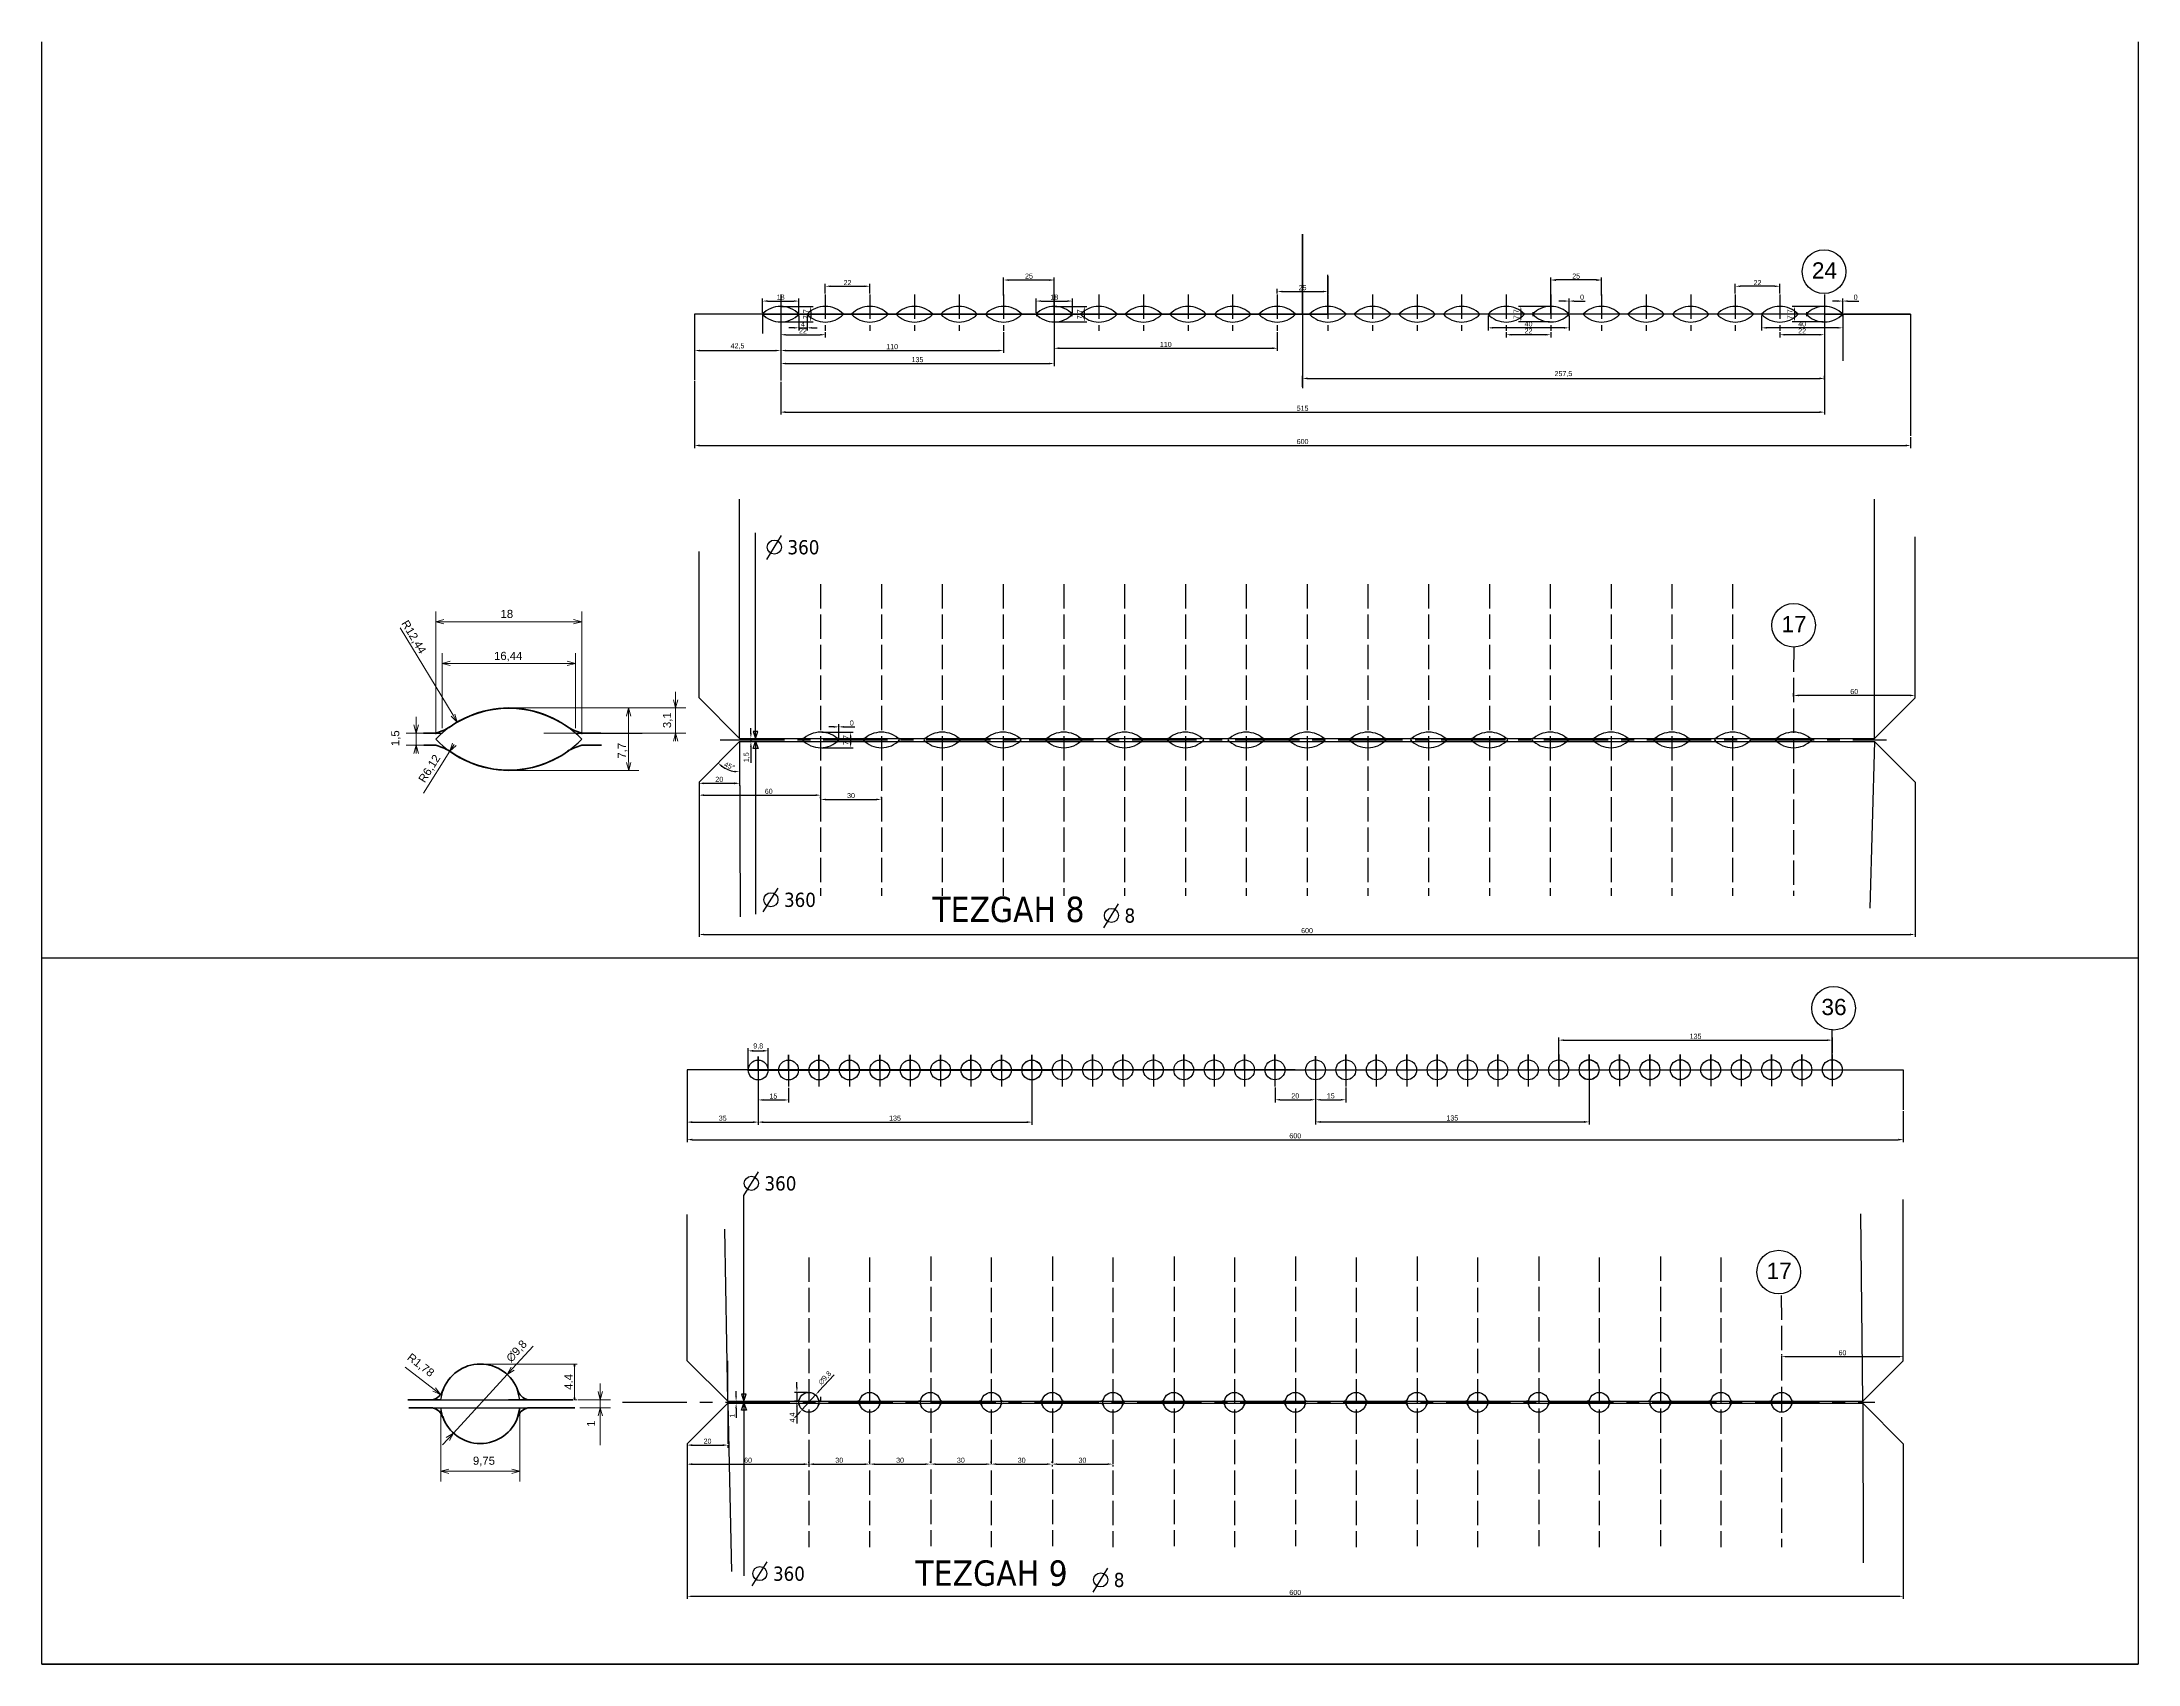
# Model space of a CAD drawing. Header units: millimetres. Extents: x 1526 to 31626, y -4643 to 9189.
# Drawn here: x 23046 to 24080, y -3843 to -3043 of the extents above; entities that cross this region are included whole.
import ezdxf

# ---------------------------------------------------------------- set-up
doc = ezdxf.new("R2010")
doc.units = ezdxf.units.MM
doc.linetypes.add('ACAD_ISO02W100', pattern=[15, 12, -3])
doc.linetypes.add('CENTER', pattern=[50.8, 31.75, -6.35, 6.35, -6.35])
doc.styles.get("Standard").update_dxf_attribs({"font": 'arial.ttf'})
doc.dimstyles.new('ISO-25', dxfattribs={"dimtxt": 2.5, "dimasz": 2.5, "dimexe": 1.25, "dimexo": 0.625, "dimtad": 1, "dimtxsty": 'Standard', "dimcen": 2.5, "dimadec": 0, "dimazin": 0, "dimtfac": 1, "dimtmove": 0, "dimatfit": 3, "dimfxl": 1, "dimarcsym": 0})

# ---------------------------------------------------------------- blocks, each defined once
blk = doc.blocks.new('*D2155')
at = {"color": 0, "lineweight": -2, "transparency": 16777216}
for p, q in [((23370, -3409), (23370, -3484.8)), ((23970, -3418.5), (23970, -3484.8)), ((23372.5, -3483.6), (23967.5, -3483.6))]:
    blk.add_line(p, q, dxfattribs=at)
at = {"color": 0, "transparency": 16777216}
for points in [[(23372.5, -3483.2), (23372.5, -3484), (23370, -3483.6)], [(23967.5, -3483.2), (23967.5, -3484), (23970, -3483.6)]]:
    blk.add_solid(points, dxfattribs=at)
at = {"layer": 'Defpoints', "color": 0, "transparency": 16777216}
for p in [(23370, -3408.4), (23970, -3417.9), (23970, -3483.6)]:
    blk.add_point(p, dxfattribs=at)
at = {"color": 0, "transparency": 16777216, "insert": (23670, -3481.7), "char_height": 2.5, "attachment_point": 5}
blk.add_mtext('600', dxfattribs=at)
blk = doc.blocks.new('*D2156')
at = {"color": 0, "lineweight": -2, "transparency": 16777216}
for p, q in [((23370, -3409), (23370, -3410.3)), ((23372.5, -3409), (23387.5, -3409)), ((23390, -3409), (23390, -3410.3))]:
    blk.add_line(p, q, dxfattribs=at)
at = {"color": 0, "transparency": 16777216}
for points in [[(23372.5, -3408.6), (23372.5, -3409.5), (23370, -3409)], [(23387.5, -3408.6), (23387.5, -3409.5), (23390, -3409)]]:
    blk.add_solid(points, dxfattribs=at)
at = {"layer": 'Defpoints', "color": 0, "transparency": 16777216}
for p in [(23370, -3408.4), (23390, -3408.4), (23390, -3409)]:
    blk.add_point(p, dxfattribs=at)
at = {"color": 0, "transparency": 16777216, "insert": (23380, -3407.1), "char_height": 2.5, "attachment_point": 5}
blk.add_mtext('20', dxfattribs=at)
blk = doc.blocks.new('*D2157')
at = {"color": 0, "lineweight": -2, "transparency": 16777216}
for p, q in [((23395.6, -3384.4), (23395.6, -3381.9)), ((23390.6, -3386.9), (23396.9, -3386.9)), ((23394.1, -3388.4), (23396.9, -3388.4)), ((23395.6, -3386.9), (23395.6, -3388.4)), ((23395.6, -3390.9), (23395.6, -3399))]:
    blk.add_line(p, q, dxfattribs=at)
at = {"color": 0, "transparency": 16777216}
for points in [[(23395.2, -3384.4), (23396, -3384.4), (23395.6, -3386.9)], [(23395.2, -3390.9), (23396, -3390.9), (23395.6, -3388.4)]]:
    blk.add_solid(points, dxfattribs=at)
at = {"layer": 'Defpoints', "color": 0, "transparency": 16777216}
for p in [(23390, -3386.9), (23393.5, -3388.4), (23395.6, -3388.4)]:
    blk.add_point(p, dxfattribs=at)
at = {"color": 0, "transparency": 16777216, "insert": (23393.5, -3396.2), "char_height": 2.5, "attachment_point": 5, "rotation": 90}
blk.add_mtext('1,5', dxfattribs=at)
blk = doc.blocks.new('*D2013')
at = {"color": 0, "lineweight": -2, "transparency": 16777216}
for p, q in [((23370, -3409.7), (23370, -3416.1)), ((23430, -3409.7), (23430, -3416.1)), ((23372.5, -3414.9), (23427.5, -3414.9))]:
    blk.add_line(p, q, dxfattribs=at)
at = {"color": 0, "transparency": 16777216}
for points in [[(23372.5, -3414.4), (23372.5, -3415.3), (23370, -3414.9)], [(23427.5, -3414.4), (23427.5, -3415.3), (23430, -3414.9)]]:
    blk.add_solid(points, dxfattribs=at)
at = {"layer": 'Defpoints', "color": 0, "transparency": 16777216}
for p in [(23370, -3409), (23430, -3409), (23430, -3414.9)]:
    blk.add_point(p, dxfattribs=at)
at = {"color": 0, "transparency": 16777216, "insert": (23404.4, -3413), "char_height": 2.5, "attachment_point": 5}
blk.add_mtext('60', dxfattribs=at)
blk = doc.blocks.new('*D2014')
at = {"color": 0, "lineweight": -2, "transparency": 16777216}
for p, q in [((23430, -3416.4), (23430, -3415.7)), ((23432.5, -3417), (23457.5, -3417)), ((23460, -3416.4), (23460, -3415.7))]:
    blk.add_line(p, q, dxfattribs=at)
at = {"color": 0, "transparency": 16777216}
for points in [[(23432.5, -3416.6), (23432.5, -3417.4), (23430, -3417)], [(23457.5, -3416.6), (23457.5, -3417.4), (23460, -3417)]]:
    blk.add_solid(points, dxfattribs=at)
at = {"layer": 'Defpoints', "color": 0, "transparency": 16777216}
for p in [(23430, -3417), (23460, -3417), (23460, -3417)]:
    blk.add_point(p, dxfattribs=at)
at = {"color": 0, "transparency": 16777216, "insert": (23445, -3415.1), "char_height": 2.5, "attachment_point": 5}
blk.add_mtext('30', dxfattribs=at)
blk = doc.blocks.new('*D2158')
at = {"color": 0, "lineweight": -2, "transparency": 16777216}
for p, q in [((23436.5, -3381.2), (23434, -3381.2)), ((23439, -3387), (23439, -3379.9)), ((23439, -3387), (23439, -3379.9)), ((23441.5, -3381.2), (23446.9, -3381.2))]:
    blk.add_line(p, q, dxfattribs=at)
at = {"color": 0, "transparency": 16777216}
for points in [[(23436.5, -3380.8), (23436.5, -3381.6), (23439, -3381.2)], [(23441.5, -3380.8), (23441.5, -3381.6), (23439, -3381.2)]]:
    blk.add_solid(points, dxfattribs=at)
at = {"layer": 'Defpoints', "color": 0, "transparency": 16777216}
for p in [(23439, -3381.2), (23439, -3387.7), (23439, -3387.7)]:
    blk.add_point(p, dxfattribs=at)
at = {"color": 0, "transparency": 16777216, "insert": (23445.4, -3379.3), "char_height": 2.5, "attachment_point": 5}
blk.add_mtext('0', dxfattribs=at)
blk = doc.blocks.new('*D2159')
at = {"color": 0, "lineweight": -2, "transparency": 16777216}
for p, q in [((23430.6, -3383.8), (23446, -3383.8)), ((23430.6, -3391.5), (23446, -3391.5)), ((23444.8, -3386.3), (23444.8, -3389))]:
    blk.add_line(p, q, dxfattribs=at)
at = {"color": 0, "transparency": 16777216}
for points in [[(23444.4, -3386.3), (23445.2, -3386.3), (23444.8, -3383.8)], [(23444.4, -3389), (23445.2, -3389), (23444.8, -3391.5)]]:
    blk.add_solid(points, dxfattribs=at)
at = {"layer": 'Defpoints', "color": 0, "transparency": 16777216}
for p in [(23430, -3383.8), (23430, -3391.5), (23444.8, -3391.5)]:
    blk.add_point(p, dxfattribs=at)
at = {"color": 0, "transparency": 16777216, "insert": (23442.7, -3387.7), "char_height": 2.5, "attachment_point": 5, "rotation": 90}
blk.add_mtext('7,7', dxfattribs=at)
blk = doc.blocks.new('*D2160')
at = {"color": 0, "lineweight": -2, "transparency": 16777216}
for p, q in [((23910, -3366.3), (23910, -3364.5)), ((23967.5, -3365.7), (23912.5, -3365.7)), ((23970, -3366.3), (23970, -3364.5))]:
    blk.add_line(p, q, dxfattribs=at)
at = {"color": 0, "transparency": 16777216}
for points in [[(23912.5, -3365.3), (23912.5, -3366.1), (23910, -3365.7)], [(23967.5, -3365.3), (23967.5, -3366.1), (23970, -3365.7)]]:
    blk.add_solid(points, dxfattribs=at)
at = {"layer": 'Defpoints', "color": 0, "transparency": 16777216}
for p in [(23910, -3365.7), (23910, -3366.9), (23970, -3366.9)]:
    blk.add_point(p, dxfattribs=at)
at = {"color": 0, "transparency": 16777216, "insert": (23940, -3363.8), "char_height": 2.5, "attachment_point": 5}
blk.add_mtext('60', dxfattribs=at)
blk = doc.blocks.new('*D2170')
at = {"color": 0, "lineweight": -2, "transparency": 16777216}
for p, q in [((23364.2, -3735.4), (23364.2, -3811.2)), ((23964.2, -3744.9), (23964.2, -3811.2)), ((23366.7, -3810), (23961.7, -3810))]:
    blk.add_line(p, q, dxfattribs=at)
at = {"color": 0, "transparency": 16777216}
for points in [[(23366.7, -3809.6), (23366.7, -3810.4), (23364.2, -3810)], [(23961.7, -3809.6), (23961.7, -3810.4), (23964.2, -3810)]]:
    blk.add_solid(points, dxfattribs=at)
at = {"layer": 'Defpoints', "color": 0, "transparency": 16777216}
for p in [(23364.2, -3734.8), (23964.2, -3744.3), (23964.2, -3810)]:
    blk.add_point(p, dxfattribs=at)
at = {"color": 0, "transparency": 16777216, "insert": (23664.2, -3808.1), "char_height": 2.5, "attachment_point": 5}
blk.add_mtext('600', dxfattribs=at)
blk = doc.blocks.new('*D2171')
at = {"color": 0, "lineweight": -2, "transparency": 16777216}
for p, q in [((23388.3, -3711.3), (23388.3, -3708.8)), ((23384.8, -3713.8), (23389.5, -3713.8)), ((23384.8, -3714.8), (23389.5, -3714.8)), ((23388.3, -3713.8), (23388.3, -3714.8)), ((23388.3, -3717.3), (23388.3, -3722))]:
    blk.add_line(p, q, dxfattribs=at)
at = {"color": 0, "transparency": 16777216}
for points in [[(23387.9, -3711.3), (23388.7, -3711.3), (23388.3, -3713.8)], [(23387.9, -3717.3), (23388.7, -3717.3), (23388.3, -3714.8)]]:
    blk.add_solid(points, dxfattribs=at)
at = {"layer": 'Defpoints', "color": 0, "transparency": 16777216}
for p in [(23384.2, -3713.8), (23384.2, -3714.8), (23388.3, -3714.8)]:
    blk.add_point(p, dxfattribs=at)
at = {"color": 0, "transparency": 16777216, "insert": (23386.4, -3720.9), "char_height": 2.5, "attachment_point": 5, "rotation": 90}
blk.add_mtext('1', dxfattribs=at)
blk = doc.blocks.new('*D2172')
at = {"color": 0, "lineweight": -2, "transparency": 16777216}
for p, q in [((23364.2, -3735.4), (23364.2, -3736.7)), ((23366.7, -3735.4), (23381.7, -3735.4)), ((23384.2, -3735.4), (23384.2, -3736.7))]:
    blk.add_line(p, q, dxfattribs=at)
at = {"color": 0, "transparency": 16777216}
for points in [[(23366.7, -3735), (23366.7, -3735.9), (23364.2, -3735.4)], [(23381.7, -3735), (23381.7, -3735.9), (23384.2, -3735.4)]]:
    blk.add_solid(points, dxfattribs=at)
at = {"layer": 'Defpoints', "color": 0, "transparency": 16777216}
for p in [(23364.2, -3734.8), (23384.2, -3734.8), (23384.2, -3735.4)]:
    blk.add_point(p, dxfattribs=at)
at = {"color": 0, "transparency": 16777216, "insert": (23374.2, -3733.5), "char_height": 2.5, "attachment_point": 5}
blk.add_mtext('20', dxfattribs=at)
blk = doc.blocks.new('*D2173')
at = {"color": 0, "lineweight": -2, "transparency": 16777216}
for p, q in [((23904.2, -3691.2), (23904.2, -3690.6)), ((23906.7, -3691.8), (23961.7, -3691.8)), ((23964.2, -3693.2), (23964.2, -3690.6))]:
    blk.add_line(p, q, dxfattribs=at)
at = {"color": 0, "transparency": 16777216}
for points in [[(23906.7, -3691.4), (23906.7, -3692.2), (23904.2, -3691.8)], [(23961.7, -3691.4), (23961.7, -3692.2), (23964.2, -3691.8)]]:
    blk.add_solid(points, dxfattribs=at)
at = {"layer": 'Defpoints', "color": 0, "transparency": 16777216}
for p in [(23904.2, -3691.8), (23964.2, -3691.8), (23964.2, -3693.8)]:
    blk.add_point(p, dxfattribs=at)
at = {"color": 0, "transparency": 16777216, "insert": (23934.2, -3689.9), "char_height": 2.5, "attachment_point": 5}
blk.add_mtext('60', dxfattribs=at)
blk = doc.blocks.new('*D2067')
at = {"color": 0, "lineweight": -2, "transparency": 16777216}
for p, q in [((23364.2, -3737.3), (23364.2, -3746.1)), ((23424.2, -3737.3), (23424.2, -3746.1)), ((23366.7, -3744.8), (23421.7, -3744.8))]:
    blk.add_line(p, q, dxfattribs=at)
at = {"color": 0, "transparency": 16777216}
for points in [[(23366.7, -3744.4), (23366.7, -3745.3), (23364.2, -3744.8)], [(23421.7, -3744.4), (23421.7, -3745.3), (23424.2, -3744.8)]]:
    blk.add_solid(points, dxfattribs=at)
at = {"layer": 'Defpoints', "color": 0, "transparency": 16777216}
for p in [(23364.2, -3736.7), (23424.2, -3736.7), (23424.2, -3744.8)]:
    blk.add_point(p, dxfattribs=at)
at = {"color": 0, "transparency": 16777216, "insert": (23394.2, -3742.9), "char_height": 2.5, "attachment_point": 5}
blk.add_mtext('60', dxfattribs=at)
blk = doc.blocks.new('*D2174')
at = {"color": 0, "lineweight": -2, "transparency": 16777216}
for p, q in [((23436.7, -3700.8), (23429.2, -3708.9)), ((23420.9, -3717.9), (23427.5, -3710.7)), ((23419.2, -3719.8), (23417.5, -3721.6))]:
    blk.add_line(p, q, dxfattribs=at)
at = {"color": 0, "transparency": 16777216}
for points in [[(23428.9, -3708.6), (23429.5, -3709.1), (23427.5, -3710.7)], [(23418.9, -3719.5), (23419.5, -3720), (23420.9, -3717.9)]]:
    blk.add_solid(points, dxfattribs=at)
at = {"layer": 'Defpoints', "color": 0, "transparency": 16777216}
for p in [(23427.5, -3710.7), (23420.9, -3717.9)]:
    blk.add_point(p, dxfattribs=at)
at = {"color": 0, "transparency": 16777216, "insert": (23432.2, -3702.4), "char_height": 2.5, "attachment_point": 5, "rotation": 47.3807}
blk.add_mtext('∅9,8', dxfattribs=at)
blk = doc.blocks.new('*D2068')
at = {"color": 0, "lineweight": -2, "transparency": 16777216}
for p, q in [((23424.2, -3744.2), (23424.2, -3743.6)), ((23454.2, -3744.2), (23454.2, -3743.6)), ((23426.7, -3744.8), (23451.7, -3744.8))]:
    blk.add_line(p, q, dxfattribs=at)
at = {"color": 0, "transparency": 16777216}
for points in [[(23426.7, -3744.4), (23426.7, -3745.3), (23424.2, -3744.8)], [(23451.7, -3744.4), (23451.7, -3745.3), (23454.2, -3744.8)]]:
    blk.add_solid(points, dxfattribs=at)
at = {"layer": 'Defpoints', "color": 0, "transparency": 16777216}
for p in [(23424.2, -3744.8), (23454.2, -3744.8), (23454.2, -3744.8)]:
    blk.add_point(p, dxfattribs=at)
at = {"color": 0, "transparency": 16777216, "insert": (23439.2, -3742.9), "char_height": 2.5, "attachment_point": 5}
blk.add_mtext('30', dxfattribs=at)
blk = doc.blocks.new('*D2069')
at = {"color": 0, "lineweight": -2, "transparency": 16777216}
for p, q in [((23454.2, -3744.2), (23454.2, -3743.5)), ((23484.2, -3744.2), (23484.2, -3743.5)), ((23456.7, -3744.8), (23481.7, -3744.8))]:
    blk.add_line(p, q, dxfattribs=at)
at = {"color": 0, "transparency": 16777216}
for points in [[(23456.7, -3744.4), (23456.7, -3745.2), (23454.2, -3744.8)], [(23481.7, -3744.4), (23481.7, -3745.2), (23484.2, -3744.8)]]:
    blk.add_solid(points, dxfattribs=at)
at = {"layer": 'Defpoints', "color": 0, "transparency": 16777216}
for p in [(23454.2, -3744.8), (23484.2, -3744.8), (23484.2, -3744.8)]:
    blk.add_point(p, dxfattribs=at)
at = {"color": 0, "transparency": 16777216, "insert": (23469.2, -3742.9), "char_height": 2.5, "attachment_point": 5}
blk.add_mtext('30', dxfattribs=at)
blk = doc.blocks.new('*D2070')
at = {"color": 0, "lineweight": -2, "transparency": 16777216}
for p, q in [((23484.2, -3744.2), (23484.2, -3743.5)), ((23514.2, -3744.2), (23514.2, -3743.5)), ((23486.7, -3744.8), (23511.7, -3744.8))]:
    blk.add_line(p, q, dxfattribs=at)
at = {"color": 0, "transparency": 16777216}
for points in [[(23486.7, -3744.4), (23486.7, -3745.2), (23484.2, -3744.8)], [(23511.7, -3744.4), (23511.7, -3745.2), (23514.2, -3744.8)]]:
    blk.add_solid(points, dxfattribs=at)
at = {"layer": 'Defpoints', "color": 0, "transparency": 16777216}
for p in [(23484.2, -3744.8), (23514.2, -3744.8), (23514.2, -3744.8)]:
    blk.add_point(p, dxfattribs=at)
at = {"color": 0, "transparency": 16777216, "insert": (23499.2, -3742.9), "char_height": 2.5, "attachment_point": 5}
blk.add_mtext('30', dxfattribs=at)
blk = doc.blocks.new('*D2071')
at = {"color": 0, "lineweight": -2, "transparency": 16777216}
for p, q in [((23514.2, -3744.2), (23514.2, -3743.5)), ((23516.7, -3744.8), (23541.7, -3744.8)), ((23544.2, -3745.3), (23544.2, -3746))]:
    blk.add_line(p, q, dxfattribs=at)
at = {"color": 0, "transparency": 16777216}
for points in [[(23516.7, -3744.4), (23516.7, -3745.2), (23514.2, -3744.8)], [(23541.7, -3744.4), (23541.7, -3745.2), (23544.2, -3744.8)]]:
    blk.add_solid(points, dxfattribs=at)
at = {"layer": 'Defpoints', "color": 0, "transparency": 16777216}
for p in [(23514.2, -3744.8), (23544.2, -3744.7), (23544.2, -3744.8)]:
    blk.add_point(p, dxfattribs=at)
at = {"color": 0, "transparency": 16777216, "insert": (23529.2, -3742.9), "char_height": 2.5, "attachment_point": 5}
blk.add_mtext('30', dxfattribs=at)
blk = doc.blocks.new('*D2072')
at = {"color": 0, "lineweight": -2, "transparency": 16777216}
for p, q in [((23544.2, -3744.2), (23544.2, -3743.5)), ((23546.7, -3744.8), (23571.7, -3744.8)), ((23574.2, -3745.3), (23574.2, -3746))]:
    blk.add_line(p, q, dxfattribs=at)
at = {"color": 0, "transparency": 16777216}
for points in [[(23546.7, -3744.4), (23546.7, -3745.2), (23544.2, -3744.8)], [(23571.7, -3744.4), (23571.7, -3745.2), (23574.2, -3744.8)]]:
    blk.add_solid(points, dxfattribs=at)
at = {"layer": 'Defpoints', "color": 0, "transparency": 16777216}
for p in [(23544.2, -3744.8), (23574.2, -3744.7), (23574.2, -3744.8)]:
    blk.add_point(p, dxfattribs=at)
at = {"color": 0, "transparency": 16777216, "insert": (23559.2, -3742.9), "char_height": 2.5, "attachment_point": 5}
blk.add_mtext('30', dxfattribs=at)
blk = doc.blocks.new('*D2152')
at = {"color": 0, "lineweight": -2, "transparency": 16777216}
blk.add_arc((23390, -3388.4), 15, 234.5548, 260.6727, dxfattribs=at)
at = {"color": 0, "transparency": 16777216}
for points in [[(23381, -3401), (23381.6, -3400.3), (23379.4, -3399)], [(23387.6, -3402.8), (23387.5, -3403.6), (23390.1, -3403.4)]]:
    blk.add_solid(points, dxfattribs=at)
at = {"layer": 'Defpoints', "color": 0, "transparency": 16777216}
for p in [(23390, -3388.4), (23390, -3388.4), (23382.5, -3401.4), (23370, -3408.4), (23390.3, -3474.9)]:
    blk.add_point(p, dxfattribs=at)
at = {"color": 0, "transparency": 16777216, "insert": (23385, -3400.5), "char_height": 2.5, "attachment_point": 5, "rotation": 337.6137}
blk.add_mtext('45°', dxfattribs=at)
blk = doc.blocks.new('*D2239')
at = {"color": 0, "lineweight": -2, "transparency": 16777216}
for p, q in [((23410.9, -3173.8), (23426.3, -3173.8)), ((23410.9, -3181.5), (23426.3, -3181.5)), ((23425.1, -3176.3), (23425.1, -3179))]:
    blk.add_line(p, q, dxfattribs=at)
at = {"color": 0, "transparency": 16777216}
for points in [[(23424.7, -3176.3), (23425.5, -3176.3), (23425.1, -3173.8)], [(23424.7, -3179), (23425.5, -3179), (23425.1, -3181.5)]]:
    blk.add_solid(points, dxfattribs=at)
at = {"layer": 'Defpoints', "color": 0, "transparency": 16777216}
for p in [(23410.3, -3173.8), (23410.3, -3181.5), (23425.1, -3181.5)]:
    blk.add_point(p, dxfattribs=at)
at = {"color": 0, "transparency": 16777216, "insert": (23423, -3177.7), "char_height": 2.5, "attachment_point": 5, "rotation": 90}
blk.add_mtext('7,7', dxfattribs=at)
blk = doc.blocks.new('*D2240')
at = {"color": 0, "lineweight": -2, "transparency": 16777216}
for p, q in [((23401.3, -3177), (23401.3, -3169.9)), ((23403.8, -3171.2), (23416.8, -3171.2)), ((23419.3, -3177), (23419.3, -3169.9))]:
    blk.add_line(p, q, dxfattribs=at)
at = {"color": 0, "transparency": 16777216}
for points in [[(23403.8, -3170.8), (23403.8, -3171.6), (23401.3, -3171.2)], [(23416.8, -3170.8), (23416.8, -3171.6), (23419.3, -3171.2)]]:
    blk.add_solid(points, dxfattribs=at)
at = {"layer": 'Defpoints', "color": 0, "transparency": 16777216}
for p in [(23419.3, -3171.2), (23401.3, -3177.7), (23419.3, -3177.7)]:
    blk.add_point(p, dxfattribs=at)
at = {"color": 0, "transparency": 16777216, "insert": (23410.3, -3169.3), "char_height": 2.5, "attachment_point": 5}
blk.add_mtext('18', dxfattribs=at)
blk = doc.blocks.new('*D2241')
at = {"color": 0, "lineweight": -2, "transparency": 16777216}
for p, q in [((23410.3, -3186.5), (23410.3, -3189.1)), ((23412.8, -3187.8), (23429.8, -3187.8)), ((23432.3, -3186.5), (23432.3, -3189.1))]:
    blk.add_line(p, q, dxfattribs=at)
at = {"color": 0, "transparency": 16777216}
for points in [[(23412.8, -3187.4), (23412.8, -3188.2), (23410.3, -3187.8)], [(23429.8, -3187.4), (23429.8, -3188.2), (23432.3, -3187.8)]]:
    blk.add_solid(points, dxfattribs=at)
at = {"layer": 'Defpoints', "color": 0, "transparency": 16777216}
for p in [(23410.3, -3185.8), (23432.3, -3185.8), (23432.3, -3187.8)]:
    blk.add_point(p, dxfattribs=at)
at = {"color": 0, "transparency": 16777216, "insert": (23421.3, -3185.9), "char_height": 2.5, "attachment_point": 5}
blk.add_mtext('22', dxfattribs=at)
blk = doc.blocks.new('*D2242')
at = {"color": 0, "lineweight": -2, "transparency": 16777216}
for p, q in [((23416.8, -3184.4), (23414.3, -3184.4)), ((23419.3, -3178.3), (23419.3, -3185.7)), ((23419.3, -3184.4), (23423.3, -3184.4)), ((23423.3, -3178.3), (23423.3, -3185.7)), ((23425.8, -3184.4), (23428.3, -3184.4))]:
    blk.add_line(p, q, dxfattribs=at)
at = {"color": 0, "transparency": 16777216}
for points in [[(23416.8, -3184), (23416.8, -3184.8), (23419.3, -3184.4)], [(23425.8, -3184), (23425.8, -3184.8), (23423.3, -3184.4)]]:
    blk.add_solid(points, dxfattribs=at)
at = {"layer": 'Defpoints', "color": 0, "transparency": 16777216}
for p in [(23419.3, -3177.7), (23423.3, -3177.7), (23423.3, -3184.4)]:
    blk.add_point(p, dxfattribs=at)
at = {"color": 0, "transparency": 16777216, "insert": (23421.3, -3182.6), "char_height": 2.5, "attachment_point": 5}
blk.add_mtext('4', dxfattribs=at)
blk = doc.blocks.new('*D2243')
at = {"color": 0, "lineweight": -2, "transparency": 16777216}
for p, q in [((23432.3, -3167.4), (23432.3, -3162.7)), ((23434.8, -3163.9), (23451.8, -3163.9)), ((23454.3, -3167.4), (23454.3, -3162.7))]:
    blk.add_line(p, q, dxfattribs=at)
at = {"color": 0, "transparency": 16777216}
for points in [[(23434.8, -3163.5), (23434.8, -3164.3), (23432.3, -3163.9)], [(23451.8, -3163.5), (23451.8, -3164.3), (23454.3, -3163.9)]]:
    blk.add_solid(points, dxfattribs=at)
at = {"layer": 'Defpoints', "color": 0, "transparency": 16777216}
for p in [(23454.3, -3163.9), (23432.3, -3168), (23454.3, -3168)]:
    blk.add_point(p, dxfattribs=at)
at = {"color": 0, "transparency": 16777216, "insert": (23443.3, -3162.1), "char_height": 2.5, "attachment_point": 5}
blk.add_mtext('22', dxfattribs=at)
blk = doc.blocks.new('*D2244')
at = {"color": 0, "lineweight": -2, "transparency": 16777216}
for p, q in [((23520.3, -3168.5), (23520.3, -3159.6)), ((23522.8, -3160.8), (23542.8, -3160.8)), ((23545.3, -3177), (23545.3, -3159.6))]:
    blk.add_line(p, q, dxfattribs=at)
at = {"color": 0, "transparency": 16777216}
for points in [[(23522.8, -3160.4), (23522.8, -3161.3), (23520.3, -3160.8)], [(23542.8, -3160.4), (23542.8, -3161.3), (23545.3, -3160.8)]]:
    blk.add_solid(points, dxfattribs=at)
at = {"layer": 'Defpoints', "color": 0, "transparency": 16777216}
for p in [(23545.3, -3160.8), (23520.3, -3169.1), (23545.3, -3177.7)]:
    blk.add_point(p, dxfattribs=at)
at = {"color": 0, "transparency": 16777216, "insert": (23532.8, -3158.9), "char_height": 2.5, "attachment_point": 5}
blk.add_mtext('25', dxfattribs=at)
blk = doc.blocks.new('*D2245')
at = {"color": 0, "lineweight": -2, "transparency": 16777216}
for p, q in [((23536.3, -3177), (23536.3, -3169.9)), ((23538.8, -3171.2), (23551.8, -3171.2)), ((23554.3, -3177), (23554.3, -3169.9))]:
    blk.add_line(p, q, dxfattribs=at)
at = {"color": 0, "transparency": 16777216}
for points in [[(23538.8, -3170.8), (23538.8, -3171.6), (23536.3, -3171.2)], [(23551.8, -3170.8), (23551.8, -3171.6), (23554.3, -3171.2)]]:
    blk.add_solid(points, dxfattribs=at)
at = {"layer": 'Defpoints', "color": 0, "transparency": 16777216}
for p in [(23554.3, -3171.2), (23536.3, -3177.7), (23554.3, -3177.7)]:
    blk.add_point(p, dxfattribs=at)
at = {"color": 0, "transparency": 16777216, "insert": (23545.3, -3169.3), "char_height": 2.5, "attachment_point": 5}
blk.add_mtext('18', dxfattribs=at)
blk = doc.blocks.new('*D2246')
at = {"color": 0, "lineweight": -2, "transparency": 16777216}
for p, q in [((23545.9, -3173.8), (23561.3, -3173.8)), ((23545.9, -3181.5), (23561.3, -3181.5)), ((23560.1, -3176.3), (23560.1, -3179))]:
    blk.add_line(p, q, dxfattribs=at)
at = {"color": 0, "transparency": 16777216}
for points in [[(23559.7, -3176.3), (23560.5, -3176.3), (23560.1, -3173.8)], [(23559.7, -3179), (23560.5, -3179), (23560.1, -3181.5)]]:
    blk.add_solid(points, dxfattribs=at)
at = {"layer": 'Defpoints', "color": 0, "transparency": 16777216}
for p in [(23545.3, -3173.8), (23545.3, -3181.5), (23560.1, -3181.5)]:
    blk.add_point(p, dxfattribs=at)
at = {"color": 0, "transparency": 16777216, "insert": (23558, -3177.7), "char_height": 2.5, "attachment_point": 5, "rotation": 90}
blk.add_mtext('7,7', dxfattribs=at)
blk = doc.blocks.new('*D2247')
at = {"color": 0, "lineweight": -2, "transparency": 16777216}
for p, q in [((23931.8, -3171.2), (23929.3, -3171.2)), ((23934.3, -3177), (23934.3, -3169.9)), ((23934.3, -3177), (23934.3, -3169.9)), ((23936.8, -3171.2), (23942.2, -3171.2))]:
    blk.add_line(p, q, dxfattribs=at)
at = {"color": 0, "transparency": 16777216}
for points in [[(23931.8, -3170.8), (23931.8, -3171.6), (23934.3, -3171.2)], [(23936.8, -3170.8), (23936.8, -3171.6), (23934.3, -3171.2)]]:
    blk.add_solid(points, dxfattribs=at)
at = {"layer": 'Defpoints', "color": 0, "transparency": 16777216}
for p in [(23934.3, -3171.2), (23934.3, -3177.7), (23934.3, -3177.7)]:
    blk.add_point(p, dxfattribs=at)
at = {"color": 0, "transparency": 16777216, "insert": (23940.7, -3169.3), "char_height": 2.5, "attachment_point": 5}
blk.add_mtext('0', dxfattribs=at)
blk = doc.blocks.new('*D2248')
at = {"color": 0, "lineweight": -2, "transparency": 16777216}
for p, q in [((23881.3, -3167.4), (23881.3, -3162.7)), ((23900.8, -3163.9), (23883.8, -3163.9)), ((23903.3, -3167.4), (23903.3, -3162.7))]:
    blk.add_line(p, q, dxfattribs=at)
at = {"color": 0, "transparency": 16777216}
for points in [[(23883.8, -3163.5), (23883.8, -3164.3), (23881.3, -3163.9)], [(23900.8, -3163.5), (23900.8, -3164.3), (23903.3, -3163.9)]]:
    blk.add_solid(points, dxfattribs=at)
at = {"layer": 'Defpoints', "color": 0, "transparency": 16777216}
for p in [(23881.3, -3163.9), (23881.3, -3168), (23903.3, -3168)]:
    blk.add_point(p, dxfattribs=at)
at = {"color": 0, "transparency": 16777216, "insert": (23892.3, -3162.1), "char_height": 2.5, "attachment_point": 5}
blk.add_mtext('22', dxfattribs=at)
blk = doc.blocks.new('*D2249')
at = {"color": 0, "lineweight": -2, "transparency": 16777216}
for p, q in [((23894.3, -3178.3), (23894.3, -3185.7)), ((23931.8, -3184.4), (23896.8, -3184.4)), ((23934.3, -3178.3), (23934.3, -3185.7))]:
    blk.add_line(p, q, dxfattribs=at)
at = {"color": 0, "transparency": 16777216}
for points in [[(23896.8, -3184), (23896.8, -3184.8), (23894.3, -3184.4)], [(23931.8, -3184), (23931.8, -3184.8), (23934.3, -3184.4)]]:
    blk.add_solid(points, dxfattribs=at)
at = {"layer": 'Defpoints', "color": 0, "transparency": 16777216}
for p in [(23894.3, -3177.7), (23894.3, -3184.4), (23934.3, -3177.7)]:
    blk.add_point(p, dxfattribs=at)
at = {"color": 0, "transparency": 16777216, "insert": (23914.3, -3182.5), "char_height": 2.5, "attachment_point": 5}
blk.add_mtext('40', dxfattribs=at)
blk = doc.blocks.new('*D2250')
at = {"color": 0, "lineweight": -2, "transparency": 16777216}
for p, q in [((23903.3, -3186.5), (23903.3, -3189.1)), ((23922.8, -3187.8), (23905.8, -3187.8)), ((23925.3, -3186.5), (23925.3, -3189.1))]:
    blk.add_line(p, q, dxfattribs=at)
at = {"color": 0, "transparency": 16777216}
for points in [[(23905.8, -3187.4), (23905.8, -3188.2), (23903.3, -3187.8)], [(23922.8, -3187.4), (23922.8, -3188.2), (23925.3, -3187.8)]]:
    blk.add_solid(points, dxfattribs=at)
at = {"layer": 'Defpoints', "color": 0, "transparency": 16777216}
for p in [(23903.3, -3185.8), (23903.3, -3187.8), (23925.3, -3185.8)]:
    blk.add_point(p, dxfattribs=at)
at = {"color": 0, "transparency": 16777216, "insert": (23914.3, -3185.9), "char_height": 2.5, "attachment_point": 5}
blk.add_mtext('22', dxfattribs=at)
blk = doc.blocks.new('*D2251')
at = {"color": 0, "lineweight": -2, "transparency": 16777216}
for p, q in [((23924.7, -3173.8), (23909.3, -3173.8)), ((23924.7, -3181.5), (23909.3, -3181.5)), ((23910.5, -3176.3), (23910.5, -3179))]:
    blk.add_line(p, q, dxfattribs=at)
at = {"color": 0, "transparency": 16777216}
for points in [[(23910.1, -3176.3), (23910.9, -3176.3), (23910.5, -3173.8)], [(23910.1, -3179), (23910.9, -3179), (23910.5, -3181.5)]]:
    blk.add_solid(points, dxfattribs=at)
at = {"layer": 'Defpoints', "color": 0, "transparency": 16777216}
for p in [(23925.3, -3173.8), (23910.5, -3181.5), (23925.3, -3181.5)]:
    blk.add_point(p, dxfattribs=at)
at = {"color": 0, "transparency": 16777216, "insert": (23908.4, -3177.7), "char_height": 2.5, "attachment_point": 5, "rotation": 90}
blk.add_mtext('7,7', dxfattribs=at)
blk = doc.blocks.new('*D2252')
at = {"color": 0, "lineweight": -2, "transparency": 16777216}
for p, q in [((23790.3, -3177), (23790.3, -3159.6)), ((23812.8, -3160.8), (23792.8, -3160.8)), ((23815.3, -3168.5), (23815.3, -3159.6))]:
    blk.add_line(p, q, dxfattribs=at)
at = {"color": 0, "transparency": 16777216}
for points in [[(23792.8, -3160.4), (23792.8, -3161.3), (23790.3, -3160.8)], [(23812.8, -3160.4), (23812.8, -3161.3), (23815.3, -3160.8)]]:
    blk.add_solid(points, dxfattribs=at)
at = {"layer": 'Defpoints', "color": 0, "transparency": 16777216}
for p in [(23790.3, -3160.8), (23815.3, -3169.1), (23790.3, -3177.7)]:
    blk.add_point(p, dxfattribs=at)
at = {"color": 0, "transparency": 16777216, "insert": (23802.8, -3158.9), "char_height": 2.5, "attachment_point": 5}
blk.add_mtext('25', dxfattribs=at)
blk = doc.blocks.new('*D2253')
at = {"color": 0, "lineweight": -2, "transparency": 16777216}
for p, q in [((23789.7, -3173.8), (23774.3, -3173.8)), ((23789.7, -3181.5), (23774.3, -3181.5)), ((23775.5, -3176.3), (23775.5, -3179))]:
    blk.add_line(p, q, dxfattribs=at)
at = {"color": 0, "transparency": 16777216}
for points in [[(23775.1, -3176.3), (23775.9, -3176.3), (23775.5, -3173.8)], [(23775.1, -3179), (23775.9, -3179), (23775.5, -3181.5)]]:
    blk.add_solid(points, dxfattribs=at)
at = {"layer": 'Defpoints', "color": 0, "transparency": 16777216}
for p in [(23790.3, -3173.8), (23775.5, -3181.5), (23790.3, -3181.5)]:
    blk.add_point(p, dxfattribs=at)
at = {"color": 0, "transparency": 16777216, "insert": (23773.4, -3177.7), "char_height": 2.5, "attachment_point": 5, "rotation": 90}
blk.add_mtext('7,7', dxfattribs=at)
blk = doc.blocks.new('*D2254')
at = {"color": 0, "lineweight": -2, "transparency": 16777216}
for p, q in [((23768.3, -3186.5), (23768.3, -3189.1)), ((23787.8, -3187.8), (23770.8, -3187.8)), ((23790.3, -3186.5), (23790.3, -3189.1))]:
    blk.add_line(p, q, dxfattribs=at)
at = {"color": 0, "transparency": 16777216}
for points in [[(23770.8, -3187.4), (23770.8, -3188.2), (23768.3, -3187.8)], [(23787.8, -3187.4), (23787.8, -3188.2), (23790.3, -3187.8)]]:
    blk.add_solid(points, dxfattribs=at)
at = {"layer": 'Defpoints', "color": 0, "transparency": 16777216}
for p in [(23768.3, -3185.8), (23768.3, -3187.8), (23790.3, -3185.8)]:
    blk.add_point(p, dxfattribs=at)
at = {"color": 0, "transparency": 16777216, "insert": (23779.3, -3185.9), "char_height": 2.5, "attachment_point": 5}
blk.add_mtext('22', dxfattribs=at)
blk = doc.blocks.new('*D2255')
at = {"color": 0, "lineweight": -2, "transparency": 16777216}
for p, q in [((23759.3, -3178.3), (23759.3, -3185.7)), ((23796.8, -3184.4), (23761.8, -3184.4)), ((23799.3, -3178.3), (23799.3, -3185.7))]:
    blk.add_line(p, q, dxfattribs=at)
at = {"color": 0, "transparency": 16777216}
for points in [[(23761.8, -3184), (23761.8, -3184.8), (23759.3, -3184.4)], [(23796.8, -3184), (23796.8, -3184.8), (23799.3, -3184.4)]]:
    blk.add_solid(points, dxfattribs=at)
at = {"layer": 'Defpoints', "color": 0, "transparency": 16777216}
for p in [(23759.3, -3177.7), (23759.3, -3184.4), (23799.3, -3177.7)]:
    blk.add_point(p, dxfattribs=at)
at = {"color": 0, "transparency": 16777216, "insert": (23779.3, -3182.5), "char_height": 2.5, "attachment_point": 5}
blk.add_mtext('40', dxfattribs=at)
blk = doc.blocks.new('*D2256')
at = {"color": 0, "lineweight": -2, "transparency": 16777216}
for p, q in [((23796.8, -3171.2), (23794.3, -3171.2)), ((23799.3, -3177), (23799.3, -3169.9)), ((23799.3, -3177), (23799.3, -3169.9)), ((23801.8, -3171.2), (23807.2, -3171.2))]:
    blk.add_line(p, q, dxfattribs=at)
at = {"color": 0, "transparency": 16777216}
for points in [[(23796.8, -3170.8), (23796.8, -3171.6), (23799.3, -3171.2)], [(23801.8, -3170.8), (23801.8, -3171.6), (23799.3, -3171.2)]]:
    blk.add_solid(points, dxfattribs=at)
at = {"layer": 'Defpoints', "color": 0, "transparency": 16777216}
for p in [(23799.3, -3171.2), (23799.3, -3177.7), (23799.3, -3177.7)]:
    blk.add_point(p, dxfattribs=at)
at = {"color": 0, "transparency": 16777216, "insert": (23805.7, -3169.3), "char_height": 2.5, "attachment_point": 5}
blk.add_mtext('0', dxfattribs=at)
blk = doc.blocks.new('*D2257')
at = {"color": 0, "lineweight": -2, "transparency": 16777216}
for p, q in [((23410.3, -3178.3), (23410.3, -3203.3)), ((23545.3, -3178.3), (23545.3, -3203.3)), ((23412.8, -3202), (23542.8, -3202))]:
    blk.add_line(p, q, dxfattribs=at)
at = {"color": 0, "transparency": 16777216}
for points in [[(23412.8, -3201.6), (23412.8, -3202.4), (23410.3, -3202)], [(23542.8, -3201.6), (23542.8, -3202.4), (23545.3, -3202)]]:
    blk.add_solid(points, dxfattribs=at)
at = {"layer": 'Defpoints', "color": 0, "transparency": 16777216}
for p in [(23410.3, -3177.7), (23545.3, -3177.7), (23545.3, -3202)]:
    blk.add_point(p, dxfattribs=at)
at = {"color": 0, "transparency": 16777216, "insert": (23477.8, -3200.1), "char_height": 2.5, "attachment_point": 5}
blk.add_mtext('135', dxfattribs=at)
blk = doc.blocks.new('*D2258')
at = {"color": 0, "lineweight": -2, "transparency": 16777216}
for p, q in [((23680.3, -3158.9), (23680.3, -3167.7)), ((23655.3, -3167.4), (23655.3, -3165.2)), ((23657.8, -3166.5), (23677.8, -3166.5))]:
    blk.add_line(p, q, dxfattribs=at)
at = {"color": 0, "transparency": 16777216}
for points in [[(23657.8, -3166.1), (23657.8, -3166.9), (23655.3, -3166.5)], [(23677.8, -3166.1), (23677.8, -3166.9), (23680.3, -3166.5)]]:
    blk.add_solid(points, dxfattribs=at)
at = {"layer": 'Defpoints', "color": 0, "transparency": 16777216}
for p in [(23680.3, -3158.3), (23655.3, -3168), (23680.3, -3166.5)]:
    blk.add_point(p, dxfattribs=at)
at = {"color": 0, "transparency": 16777216, "insert": (23667.8, -3164.6), "char_height": 2.5, "attachment_point": 5}
blk.add_mtext('25', dxfattribs=at)
blk = doc.blocks.new('*D2199')
at = {"color": 0, "lineweight": -2, "transparency": 16777216}
for p, q in [((23667.8, -3213.5), (23667.8, -3208.1)), ((23670.3, -3209.4), (23922.8, -3209.4)), ((23925.3, -3210), (23925.3, -3208.1))]:
    blk.add_line(p, q, dxfattribs=at)
at = {"color": 0, "transparency": 16777216}
for points in [[(23670.3, -3208.9), (23670.3, -3209.8), (23667.8, -3209.4)], [(23922.8, -3208.9), (23922.8, -3209.8), (23925.3, -3209.4)]]:
    blk.add_solid(points, dxfattribs=at)
at = {"layer": 'Defpoints', "color": 0, "transparency": 16777216}
for p in [(23667.8, -3214.2), (23925.3, -3209.4), (23925.3, -3210.6)]:
    blk.add_point(p, dxfattribs=at)
at = {"color": 0, "transparency": 16777216, "insert": (23796.5, -3207.2), "char_height": 2.5, "attachment_point": 5}
blk.add_mtext('257,5', dxfattribs=at)
blk = doc.blocks.new('*D2200')
at = {"color": 0, "lineweight": -2, "transparency": 16777216}
for p, q in [((23410.3, -3211), (23410.3, -3227.2)), ((23925.3, -3208.7), (23925.3, -3227.2)), ((23412.8, -3226), (23922.8, -3226))]:
    blk.add_line(p, q, dxfattribs=at)
at = {"color": 0, "transparency": 16777216}
for points in [[(23412.8, -3225.5), (23412.8, -3226.4), (23410.3, -3226)], [(23922.8, -3225.5), (23922.8, -3226.4), (23925.3, -3226)]]:
    blk.add_solid(points, dxfattribs=at)
at = {"layer": 'Defpoints', "color": 0, "transparency": 16777216}
for p in [(23410.3, -3210.4), (23925.3, -3208.1), (23925.3, -3226)]:
    blk.add_point(p, dxfattribs=at)
at = {"color": 0, "transparency": 16777216, "insert": (23667.8, -3224.1), "char_height": 2.5, "attachment_point": 5}
blk.add_mtext('515', dxfattribs=at)
blk = doc.blocks.new('*D2201')
at = {"color": 0, "lineweight": -2, "transparency": 16777216}
for p, q in [((23410.3, -3191.4), (23410.3, -3196.8)), ((23412.8, -3195.6), (23517.8, -3195.6)), ((23520.3, -3186.5), (23520.3, -3196.8))]:
    blk.add_line(p, q, dxfattribs=at)
at = {"color": 0, "transparency": 16777216}
for points in [[(23412.8, -3195.2), (23412.8, -3196), (23410.3, -3195.6)], [(23517.8, -3195.2), (23517.8, -3196), (23520.3, -3195.6)]]:
    blk.add_solid(points, dxfattribs=at)
at = {"layer": 'Defpoints', "color": 0, "transparency": 16777216}
for p in [(23410.3, -3190.8), (23520.3, -3185.8), (23520.3, -3195.6)]:
    blk.add_point(p, dxfattribs=at)
at = {"color": 0, "transparency": 16777216, "insert": (23465.3, -3193.7), "char_height": 2.5, "attachment_point": 5}
blk.add_mtext('110', dxfattribs=at)
blk = doc.blocks.new('*D2202')
at = {"color": 0, "lineweight": -2, "transparency": 16777216}
for p, q in [((23545.3, -3191.4), (23545.3, -3195.7)), ((23547.8, -3194.5), (23652.8, -3194.5)), ((23655.3, -3186.5), (23655.3, -3195.7))]:
    blk.add_line(p, q, dxfattribs=at)
at = {"color": 0, "transparency": 16777216}
for points in [[(23547.8, -3194), (23547.8, -3194.9), (23545.3, -3194.5)], [(23652.8, -3194), (23652.8, -3194.9), (23655.3, -3194.5)]]:
    blk.add_solid(points, dxfattribs=at)
at = {"layer": 'Defpoints', "color": 0, "transparency": 16777216}
for p in [(23545.3, -3190.8), (23655.3, -3185.8), (23655.3, -3194.5)]:
    blk.add_point(p, dxfattribs=at)
at = {"color": 0, "transparency": 16777216, "insert": (23600.3, -3192.6), "char_height": 2.5, "attachment_point": 5}
blk.add_mtext('110', dxfattribs=at)
blk = doc.blocks.new('*D2203')
at = {"color": 0, "lineweight": -2, "transparency": 16777216}
for p, q in [((23367.8, -3178.3), (23367.8, -3196.8)), ((23410.3, -3178.9), (23410.3, -3196.8)), ((23370.3, -3195.6), (23407.8, -3195.6))]:
    blk.add_line(p, q, dxfattribs=at)
at = {"color": 0, "transparency": 16777216}
for points in [[(23370.3, -3195.2), (23370.3, -3196), (23367.8, -3195.6)], [(23407.8, -3195.2), (23407.8, -3196), (23410.3, -3195.6)]]:
    blk.add_solid(points, dxfattribs=at)
at = {"layer": 'Defpoints', "color": 0, "transparency": 16777216}
for p in [(23367.8, -3177.7), (23410.3, -3178.3), (23410.3, -3195.6)]:
    blk.add_point(p, dxfattribs=at)
at = {"color": 0, "transparency": 16777216, "insert": (23389, -3193.5), "char_height": 2.5, "attachment_point": 5}
blk.add_mtext('42,5', dxfattribs=at)
blk = doc.blocks.new('*D2204')
at = {"color": 0, "lineweight": -2, "transparency": 16777216}
for p, q in [((23367.8, -3210.6), (23367.8, -3243.7)), ((23370.3, -3242.4), (23965.3, -3242.4)), ((23967.8, -3238.3), (23967.8, -3243.7))]:
    blk.add_line(p, q, dxfattribs=at)
at = {"color": 0, "transparency": 16777216}
for points in [[(23370.3, -3242), (23370.3, -3242.9), (23367.8, -3242.4)], [(23965.3, -3242), (23965.3, -3242.9), (23967.8, -3242.4)]]:
    blk.add_solid(points, dxfattribs=at)
at = {"layer": 'Defpoints', "color": 0, "transparency": 16777216}
for p in [(23367.8, -3210), (23967.8, -3237.7), (23967.8, -3242.4)]:
    blk.add_point(p, dxfattribs=at)
at = {"color": 0, "transparency": 16777216, "insert": (23667.8, -3240.5), "char_height": 2.5, "attachment_point": 5}
blk.add_mtext('600', dxfattribs=at)
blk = doc.blocks.new('*D2205')
at = {"color": 0, "lineweight": -2, "transparency": 16777216}
for p, q in [((23399.2, -3559.2), (23399.2, -3577.4)), ((23534.2, -3558.4), (23534.2, -3577.4)), ((23401.7, -3576.1), (23531.7, -3576.1))]:
    blk.add_line(p, q, dxfattribs=at)
at = {"color": 0, "transparency": 16777216}
for points in [[(23401.7, -3575.7), (23401.7, -3576.6), (23399.2, -3576.1)], [(23531.7, -3575.7), (23531.7, -3576.6), (23534.2, -3576.1)]]:
    blk.add_solid(points, dxfattribs=at)
at = {"layer": 'Defpoints', "color": 0, "transparency": 16777216}
for p in [(23534.2, -3557.8), (23399.2, -3558.6), (23534.2, -3576.1)]:
    blk.add_point(p, dxfattribs=at)
at = {"color": 0, "transparency": 16777216, "insert": (23466.7, -3574.2), "char_height": 2.5, "attachment_point": 5}
blk.add_mtext('135', dxfattribs=at)
blk = doc.blocks.new('*D2206')
at = {"color": 0, "lineweight": -2, "transparency": 16777216}
for p, q in [((23399.2, -3559.2), (23399.2, -3566.4)), ((23401.7, -3565.2), (23411.7, -3565.2)), ((23414.2, -3559.2), (23414.2, -3566.4))]:
    blk.add_line(p, q, dxfattribs=at)
at = {"color": 0, "transparency": 16777216}
for points in [[(23401.7, -3564.8), (23401.7, -3565.6), (23399.2, -3565.2)], [(23411.7, -3564.8), (23411.7, -3565.6), (23414.2, -3565.2)]]:
    blk.add_solid(points, dxfattribs=at)
at = {"layer": 'Defpoints', "color": 0, "transparency": 16777216}
for p in [(23399.2, -3558.6), (23414.2, -3558.6), (23414.2, -3565.2)]:
    blk.add_point(p, dxfattribs=at)
at = {"color": 0, "transparency": 16777216, "insert": (23406.7, -3563.3), "char_height": 2.5, "attachment_point": 5}
blk.add_mtext('15', dxfattribs=at)
blk = doc.blocks.new('*D2207')
at = {"color": 0, "lineweight": -2, "transparency": 16777216}
for p, q in [((23674.2, -3559.1), (23674.2, -3577.3)), ((23809.2, -3558.3), (23809.2, -3577.3)), ((23676.7, -3576), (23806.7, -3576))]:
    blk.add_line(p, q, dxfattribs=at)
at = {"color": 0, "transparency": 16777216}
for points in [[(23676.7, -3575.6), (23676.7, -3576.5), (23674.2, -3576)], [(23806.7, -3575.6), (23806.7, -3576.5), (23809.2, -3576)]]:
    blk.add_solid(points, dxfattribs=at)
at = {"layer": 'Defpoints', "color": 0, "transparency": 16777216}
for p in [(23809.2, -3557.7), (23674.2, -3558.5), (23809.2, -3576)]:
    blk.add_point(p, dxfattribs=at)
at = {"color": 0, "transparency": 16777216, "insert": (23741.7, -3574.1), "char_height": 2.5, "attachment_point": 5}
blk.add_mtext('135', dxfattribs=at)
blk = doc.blocks.new('*D2208')
at = {"color": 0, "lineweight": -2, "transparency": 16777216}
for p, q in [((23674.2, -3559.1), (23674.2, -3566.4)), ((23676.7, -3565.1), (23686.7, -3565.1)), ((23689.2, -3559.1), (23689.2, -3566.4))]:
    blk.add_line(p, q, dxfattribs=at)
at = {"color": 0, "transparency": 16777216}
for points in [[(23676.7, -3564.7), (23676.7, -3565.5), (23674.2, -3565.1)], [(23686.7, -3564.7), (23686.7, -3565.5), (23689.2, -3565.1)]]:
    blk.add_solid(points, dxfattribs=at)
at = {"layer": 'Defpoints', "color": 0, "transparency": 16777216}
for p in [(23674.2, -3558.5), (23689.2, -3558.5), (23689.2, -3565.1)]:
    blk.add_point(p, dxfattribs=at)
at = {"color": 0, "transparency": 16777216, "insert": (23681.7, -3563.2), "char_height": 2.5, "attachment_point": 5}
blk.add_mtext('15', dxfattribs=at)
blk = doc.blocks.new('*D2209')
at = {"color": 0, "lineweight": -2, "transparency": 16777216}
for p, q in [((23794.2, -3543), (23794.2, -3534.4)), ((23796.7, -3535.7), (23926.7, -3535.7)), ((23929.2, -3542.1), (23929.2, -3534.4))]:
    blk.add_line(p, q, dxfattribs=at)
at = {"color": 0, "transparency": 16777216}
for points in [[(23796.7, -3535.3), (23796.7, -3536.1), (23794.2, -3535.7)], [(23926.7, -3535.3), (23926.7, -3536.1), (23929.2, -3535.7)]]:
    blk.add_solid(points, dxfattribs=at)
at = {"layer": 'Defpoints', "color": 0, "transparency": 16777216}
for p in [(23929.2, -3535.7), (23794.2, -3543.6), (23929.2, -3542.7)]:
    blk.add_point(p, dxfattribs=at)
at = {"color": 0, "transparency": 16777216, "insert": (23861.7, -3533.8), "char_height": 2.5, "attachment_point": 5}
blk.add_mtext('135', dxfattribs=at)
blk = doc.blocks.new('*D2210')
at = {"color": 0, "lineweight": -2, "transparency": 16777216}
for p, q in [((23364.2, -3566.6), (23364.2, -3586)), ((23964.2, -3570.8), (23964.2, -3586)), ((23366.7, -3584.8), (23961.7, -3584.8))]:
    blk.add_line(p, q, dxfattribs=at)
at = {"color": 0, "transparency": 16777216}
for points in [[(23366.7, -3584.3), (23366.7, -3585.2), (23364.2, -3584.8)], [(23961.7, -3584.3), (23961.7, -3585.2), (23964.2, -3584.8)]]:
    blk.add_solid(points, dxfattribs=at)
at = {"layer": 'Defpoints', "color": 0, "transparency": 16777216}
for p in [(23364.2, -3566), (23964.2, -3570.1), (23964.2, -3584.8)]:
    blk.add_point(p, dxfattribs=at)
at = {"color": 0, "transparency": 16777216, "insert": (23664.2, -3582.9), "char_height": 2.5, "attachment_point": 5}
blk.add_mtext('600', dxfattribs=at)
blk = doc.blocks.new('*D2211')
at = {"color": 0, "lineweight": -2, "transparency": 16777216}
for p, q in [((23674.2, -3544.2), (23674.2, -3566.4)), ((23654.2, -3559.1), (23654.2, -3566.4)), ((23656.7, -3565.1), (23671.7, -3565.1))]:
    blk.add_line(p, q, dxfattribs=at)
at = {"color": 0, "transparency": 16777216}
for points in [[(23656.7, -3564.7), (23656.7, -3565.5), (23654.2, -3565.1)], [(23671.7, -3564.7), (23671.7, -3565.5), (23674.2, -3565.1)]]:
    blk.add_solid(points, dxfattribs=at)
at = {"layer": 'Defpoints', "color": 0, "transparency": 16777216}
for p in [(23674.2, -3543.6), (23654.2, -3558.5), (23674.2, -3565.1)]:
    blk.add_point(p, dxfattribs=at)
at = {"color": 0, "transparency": 16777216, "insert": (23664.2, -3563.2), "char_height": 2.5, "attachment_point": 5}
blk.add_mtext('20', dxfattribs=at)
blk = doc.blocks.new('*D2212')
at = {"color": 0, "lineweight": -2, "transparency": 16777216}
for p, q in [((23394.3, -3549.7), (23394.3, -3539.7)), ((23396.8, -3541), (23401.6, -3541)), ((23404.1, -3549.7), (23404.1, -3539.7))]:
    blk.add_line(p, q, dxfattribs=at)
at = {"color": 0, "transparency": 16777216}
for points in [[(23396.8, -3540.5), (23396.8, -3541.4), (23394.3, -3541)], [(23401.6, -3540.5), (23401.6, -3541.4), (23404.1, -3541)]]:
    blk.add_solid(points, dxfattribs=at)
at = {"layer": 'Defpoints', "color": 0, "transparency": 16777216}
for p in [(23404.1, -3541), (23394.3, -3550.4), (23404.1, -3550.4)]:
    blk.add_point(p, dxfattribs=at)
at = {"color": 0, "transparency": 16777216, "insert": (23399.2, -3538.8), "char_height": 2.5, "attachment_point": 5}
blk.add_mtext('9,8', dxfattribs=at)
blk = doc.blocks.new('*D2213')
at = {"color": 0, "lineweight": -2, "transparency": 16777216}
for p, q in [((23364.2, -3551), (23364.2, -3577.4)), ((23399.2, -3551), (23399.2, -3577.4)), ((23366.7, -3576.1), (23396.7, -3576.1))]:
    blk.add_line(p, q, dxfattribs=at)
at = {"color": 0, "transparency": 16777216}
for points in [[(23366.7, -3575.7), (23366.7, -3576.6), (23364.2, -3576.1)], [(23396.7, -3575.7), (23396.7, -3576.6), (23399.2, -3576.1)]]:
    blk.add_solid(points, dxfattribs=at)
at = {"layer": 'Defpoints', "color": 0, "transparency": 16777216}
for p in [(23364.2, -3550.4), (23399.2, -3550.4), (23399.2, -3576.1)]:
    blk.add_point(p, dxfattribs=at)
at = {"color": 0, "transparency": 16777216, "insert": (23381.7, -3574.2), "char_height": 2.5, "attachment_point": 5}
blk.add_mtext('35', dxfattribs=at)
blk = doc.blocks.new('_Open30')
at = {"color": 0, "linetype": 'ByBlock', "lineweight": -2}
for p, q in [((-1, 0.27), (0, 0)), ((0, 0), (-1, -0.27)), ((0, 0), (-1, 0))]:
    blk.add_line(p, q, dxfattribs=at)
blk = doc.blocks.new('*D2198')
at = {"color": 0, "lineweight": -2, "transparency": 16777216}
for p, q in [((23423.6, -3709.4), (23417.1, -3709.4)), ((23418.3, -3706.9), (23418.3, -3704.4)), ((23418.3, -3709.4), (23418.3, -3713.8)), ((23418.7, -3713.8), (23417.1, -3713.8)), ((23418.3, -3716.3), (23418.3, -3724.7))]:
    blk.add_line(p, q, dxfattribs=at)
at = {"color": 0, "transparency": 16777216}
for points in [[(23417.9, -3706.9), (23418.7, -3706.9), (23418.3, -3709.4)], [(23417.9, -3716.3), (23418.7, -3716.3), (23418.3, -3713.8)]]:
    blk.add_solid(points, dxfattribs=at)
at = {"layer": 'Defpoints', "color": 0, "transparency": 16777216}
for p in [(23424.2, -3709.4), (23418.3, -3713.8), (23419.3, -3713.8)]:
    blk.add_point(p, dxfattribs=at)
at = {"color": 0, "transparency": 16777216, "insert": (23416.2, -3721.8), "char_height": 2.5, "attachment_point": 5, "rotation": 90}
blk.add_mtext('4,4', dxfattribs=at)

msp = doc.modelspace()

# ---------------------------------------------------------------- linework, layer by layer
at = {"color": 2}
for p, q in [((23045.7824, -3443.40561), (23045.7824, -3043.40561)), ((23045.7824, -3443.40561), (23045.7824, -3043.40561)), ((24080.04858, -3043.40561), (24080.04858, -3443.40561)), ((23045.78237, -3843.40562), (23045.78237, -3443.40562)), ((23045.78237, -3843.40562), (23045.78237, -3443.40562)), ((24080.04854, -3443.40562), (24080.04854, -3843.40562)), ((24080.04854, -3843.40562), (23045.78237, -3843.40562))]:
    msp.add_line(p, q, dxfattribs=at)
for p, q in [((23667.79355, -3177.66552), (23667.79355, -3138.17831)), ((23667.79355, -3138.17831), (23667.79355, -3214.16356)), ((23545.29367, -3177.66552), (23545.29367, -3160.83358)), ((23680.29355, -3177.66552), (23680.29355, -3158.29206)), ((23790.29343, -3177.66552), (23790.29343, -3160.83358)), ((23410.29367, -3177.66552), (23367.79367, -3177.66552)), ((23367.79367, -3177.66552), (23367.79367, -3210.01983)), ((23401.29367, -3177.66552), (23419.29367, -3177.66552)), ((23401.29367, -3177.66552), (23401.29367, -3187.17652)), ((23967.79343, -3177.66552), (23410.29367, -3177.66552)), ((23410.29367, -3177.66552), (23545.29367, -3177.66552)), ((23410.29367, -3177.66552), (23410.29367, -3210.41604)), ((23967.79343, -3177.66552), (23432.29367, -3177.66552)), ((23967.79343, -3177.66552), (23454.29361, -3177.66552)), ((23967.79343, -3177.66552), (23476.29361, -3177.66552)), ((23536.29367, -3177.66552), (23554.29367, -3177.66552)), ((23967.79343, -3177.66552), (23545.29367, -3177.66552)), ((23545.29367, -3177.66552), (23680.29367, -3177.66552)), ((23967.79343, -3177.66552), (23567.29367, -3177.66552)), ((23967.79343, -3177.66552), (23589.29361, -3177.66552)), ((23967.79343, -3177.66552), (23611.29361, -3177.66552)), ((23790.29343, -3177.66552), (23655.29343, -3177.66552)), ((23655.29355, -3177.66552), (23680.29355, -3177.66552)), ((23680.29355, -3177.66552), (23655.29355, -3177.66552)), ((23680.29355, -3177.66552), (23667.79355, -3177.66552)), ((23799.29343, -3177.66552), (23781.29343, -3177.66552)), ((23925.29343, -3177.66552), (23790.29343, -3177.66552)), ((23934.29343, -3177.66552), (23916.29343, -3177.66552)), ((23925.29343, -3177.66552), (23925.29343, -3210.58486)), ((23925.29343, -3177.66552), (23967.79343, -3177.66552)), ((23934.29343, -3177.66552), (23934.29343, -3189.45169)), ((23967.79343, -3177.66552), (23967.79343, -3237.66081)), ((23934.29343, -3189.45169), (23934.29343, -3200.65571)), ((23390.00078, -3386.65872), (23390.00078, -3268.92733)), ((23949.99603, -3386.90872), (23949.99603, -3268.92733)), ((23397.92144, -3386.90872), (23397.92144, -3285.431)), ((23403.44176, -3298.57608), (23410.72356, -3286.80888)), ((23969.99603, -3366.90872), (23969.99603, -3287.39835)), ((23370.00078, -3366.90872), (23370.00078, -3294.78106)), ((23390.00078, -3386.90872), (23370.00078, -3366.90872)), ((23390.00078, -3386.65872), (23390.00078, -3362.40872)), ((23949.99603, -3386.90872), (23969.99603, -3366.90872)), ((23240.13317, -3384.26154), (23234.1384, -3384.26154)), ((23240.13317, -3384.26154), (23243.25867, -3384.26154)), ((23309.00766, -3384.26154), (23341.88991, -3384.26154)), ((23390.00078, -3388.40872), (23370.00078, -3408.40872)), ((23390.00078, -3386.90872), (23390.00078, -3385.15872)), ((23390.00078, -3386.90872), (23949.99603, -3386.90872)), ((23390.00078, -3388.40872), (23949.99603, -3388.40872)), ((23390.00078, -3388.40872), (23390.34432, -3474.93836)), ((23390.00078, -3390.40872), (23390.00078, -3408.40872)), ((23399.01457, -3383.45373), (23396.7555, -3383.45373)), ((23396.7555, -3383.45373), (23397.92144, -3386.90872)), ((23396.7555, -3391.86371), (23397.92144, -3388.40872)), ((23399.20572, -3391.86371), (23396.7555, -3391.86371)), ((23397.92144, -3388.40872), (23397.92143, -3473.54708)), ((23397.92144, -3386.90872), (23399.01457, -3383.45373)), ((23397.92144, -3388.40872), (23399.20572, -3391.86371)), ((23949.99603, -3388.40872), (23947.62079, -3470.58184)), ((23949.99603, -3388.40872), (23969.99603, -3408.40872)), ((23370.00078, -3408.40872), (23370.00078, -3431.19703)), ((23969.99603, -3408.40872), (23969.99603, -3484.09547)), ((23401.72737, -3472.46952), (23409.00917, -3460.70232)), ((23569.75228, -3480.23806), (23577.03408, -3468.47086)), ((23929.17732, -3550.17195), (23929.17732, -3530.31334)), ((23399.17732, -3550.45606), (23399.17732, -3543.71321)), ((23399.17732, -3543.71321), (23399.17732, -3558.60367)), ((23414.17732, -3550.45606), (23414.17732, -3542.91139)), ((23414.17732, -3542.91139), (23414.17732, -3557.81132)), ((23414.17732, -3543.71321), (23414.17732, -3558.60367)), ((23414.17732, -3550.45606), (23414.17732, -3543.71321)), ((23429.17732, -3542.91139), (23429.17732, -3557.81132)), ((23429.17732, -3550.45606), (23429.17732, -3542.91139)), ((23429.17732, -3543.71321), (23429.17732, -3558.60367)), ((23429.17732, -3550.45606), (23429.17732, -3543.71321)), ((23444.17732, -3542.91139), (23444.17732, -3557.81132)), ((23444.17732, -3550.45606), (23444.17732, -3542.91139)), ((23444.17732, -3550.45606), (23444.17732, -3543.71321)), ((23444.17732, -3543.71321), (23444.17732, -3558.60367)), ((23459.17732, -3550.45606), (23459.17732, -3542.91139)), ((23459.17732, -3542.91139), (23459.17732, -3557.81132)), ((23459.17732, -3543.71321), (23459.17732, -3558.60367)), ((23459.17732, -3550.45606), (23459.17732, -3543.71321)), ((23474.17732, -3542.91139), (23474.17732, -3557.81132)), ((23474.17732, -3550.45606), (23474.17732, -3542.91139)), ((23474.17732, -3550.45606), (23474.17732, -3543.71321)), ((23474.17732, -3543.71321), (23474.17732, -3558.60367)), ((23489.17732, -3550.45606), (23489.17732, -3542.91139)), ((23489.17732, -3542.91139), (23489.17732, -3557.81132)), ((23489.17732, -3550.45606), (23489.17732, -3543.71321)), ((23489.17732, -3543.71321), (23489.17732, -3558.60367)), ((23504.17732, -3550.45606), (23504.17732, -3542.91139)), ((23504.17732, -3542.91139), (23504.17732, -3557.81132)), ((23504.17732, -3543.71321), (23504.17732, -3558.60367)), ((23504.17732, -3550.45606), (23504.17732, -3543.71321)), ((23519.17732, -3542.91139), (23519.17732, -3557.81132)), ((23519.17732, -3550.45606), (23519.17732, -3542.91139)), ((23519.17732, -3542.91139), (23519.17732, -3557.81132)), ((23519.17732, -3550.45606), (23519.17732, -3542.91139)), ((23519.17732, -3550.45606), (23519.17732, -3543.71321)), ((23519.17732, -3543.71321), (23519.17732, -3558.60367)), ((23534.17732, -3550.45606), (23534.17732, -3542.91139)), ((23534.17732, -3542.91139), (23534.17732, -3557.81132)), ((23534.17732, -3543.61851), (23534.17732, -3558.50896)), ((23534.17732, -3550.36136), (23534.17732, -3543.61851)), ((23549.17732, -3542.81669), (23549.17732, -3557.71662)), ((23549.17732, -3550.36136), (23549.17732, -3542.81669)), ((23549.17732, -3550.36136), (23549.17732, -3543.61851)), ((23549.17732, -3543.61851), (23549.17732, -3558.50896)), ((23564.17732, -3550.36136), (23564.17732, -3542.81669)), ((23564.17732, -3542.81669), (23564.17732, -3557.71662)), ((23564.17732, -3550.36136), (23564.17732, -3543.61851)), ((23564.17732, -3543.61851), (23564.17732, -3558.50896)), ((23579.17732, -3550.36136), (23579.17732, -3542.81669)), ((23579.17732, -3542.81669), (23579.17732, -3557.71662)), ((23579.17732, -3543.61851), (23579.17732, -3558.50896)), ((23579.17732, -3550.36136), (23579.17732, -3543.61851)), ((23594.17732, -3542.81669), (23594.17732, -3557.71662)), ((23594.17732, -3550.36136), (23594.17732, -3542.81669)), ((23594.17732, -3550.36136), (23594.17732, -3543.61851)), ((23594.17732, -3543.61851), (23594.17732, -3558.50896)), ((23609.17732, -3550.36136), (23609.17732, -3542.81669)), ((23609.17732, -3542.81669), (23609.17732, -3557.71662)), ((23609.17732, -3543.61851), (23609.17732, -3558.50896)), ((23609.17732, -3550.36136), (23609.17732, -3543.61851)), ((23624.17732, -3542.81669), (23624.17732, -3557.71662)), ((23624.17732, -3550.36136), (23624.17732, -3542.81669)), ((23624.17732, -3543.61851), (23624.17732, -3558.50896)), ((23624.17732, -3550.36136), (23624.17732, -3543.61851)), ((23639.17732, -3542.81669), (23639.17732, -3557.71662)), ((23639.17732, -3550.36136), (23639.17732, -3542.81669)), ((23639.17732, -3550.36136), (23639.17732, -3543.61851)), ((23639.17732, -3543.61851), (23639.17732, -3558.50896)), ((23654.17732, -3550.36136), (23654.17732, -3542.81669)), ((23654.17732, -3542.81669), (23654.17732, -3557.71662)), ((23654.17732, -3550.36136), (23654.17732, -3542.81669)), ((23654.17732, -3542.81669), (23654.17732, -3557.71662)), ((23654.17732, -3543.61851), (23654.17732, -3558.50896)), ((23654.17732, -3550.36136), (23654.17732, -3543.61851)), ((23809.17732, -3542.81669), (23809.17732, -3557.71662)), ((23809.17732, -3550.36136), (23809.17732, -3542.81669)), ((23809.17732, -3550.26665), (23809.17732, -3543.5238)), ((23809.17732, -3543.5238), (23809.17732, -3558.41425)), ((23824.17732, -3550.26665), (23824.17732, -3542.72198)), ((23824.17732, -3542.72198), (23824.17732, -3557.62191)), ((23824.17732, -3543.5238), (23824.17732, -3558.41425)), ((23824.17732, -3550.26665), (23824.17732, -3543.5238)), ((23839.17732, -3542.72198), (23839.17732, -3557.62191)), ((23839.17732, -3550.26665), (23839.17732, -3542.72198)), ((23839.17732, -3543.5238), (23839.17732, -3558.41425)), ((23839.17732, -3550.26665), (23839.17732, -3543.5238)), ((23854.17732, -3542.72198), (23854.17732, -3557.62191)), ((23854.17732, -3550.26665), (23854.17732, -3542.72198)), ((23854.17732, -3550.26665), (23854.17732, -3543.5238)), ((23854.17732, -3543.5238), (23854.17732, -3558.41425)), ((23869.17732, -3550.26665), (23869.17732, -3542.72198)), ((23869.17732, -3542.72198), (23869.17732, -3557.62191)), ((23869.17732, -3543.5238), (23869.17732, -3558.41425)), ((23869.17732, -3550.26665), (23869.17732, -3543.5238)), ((23884.17732, -3542.72198), (23884.17732, -3557.62191)), ((23884.17732, -3550.26665), (23884.17732, -3542.72198)), ((23884.17732, -3550.26665), (23884.17732, -3543.5238)), ((23884.17732, -3543.5238), (23884.17732, -3558.41425)), ((23899.17732, -3550.26665), (23899.17732, -3542.72198)), ((23899.17732, -3542.72198), (23899.17732, -3557.62191)), ((23899.17732, -3550.26665), (23899.17732, -3543.5238)), ((23899.17732, -3543.5238), (23899.17732, -3558.41425)), ((23914.17732, -3550.26665), (23914.17732, -3542.72198)), ((23914.17732, -3542.72198), (23914.17732, -3557.62191)), ((23914.17732, -3543.5238), (23914.17732, -3558.41425)), ((23914.17732, -3550.26665), (23914.17732, -3543.5238)), ((23929.17732, -3542.72198), (23929.17732, -3557.62191)), ((23929.17732, -3550.26665), (23929.17732, -3542.72198)), ((23929.17732, -3542.72198), (23929.17732, -3557.62191)), ((23929.17732, -3550.26665), (23929.17732, -3542.72198)), ((23929.17732, -3550.26665), (23929.17732, -3543.5238)), ((23929.17732, -3543.5238), (23929.17732, -3558.41425)), ((23664.17732, -3550.36136), (23364.17732, -3550.36136)), ((23364.17732, -3550.36136), (23364.17732, -3565.96382)), ((23394.27732, -3550.45606), (23404.07732, -3550.45606)), ((23399.17732, -3550.45606), (23469.95389, -3550.45606)), ((23454.27732, -3550.45606), (23464.07732, -3550.45606)), ((23459.17732, -3550.45606), (23529.95389, -3550.45606)), ((23474.17732, -3550.45606), (23544.95389, -3550.45606)), ((23529.27732, -3550.36136), (23539.07732, -3550.36136)), ((23534.17732, -3550.36136), (23604.95389, -3550.36136)), ((23589.27732, -3550.36136), (23599.07732, -3550.36136)), ((23609.17732, -3550.36136), (23659.07732, -3550.36136)), ((23654.17732, -3550.36136), (23664.17732, -3550.36136)), ((23664.17732, -3550.36136), (23674.17732, -3550.36136)), ((23664.17732, -3550.36136), (23964.17732, -3550.36136)), ((23669.27732, -3550.36136), (23679.07732, -3550.36136)), ((23674.17732, -3550.36136), (23744.95389, -3550.36136)), ((23729.27732, -3550.36136), (23739.07732, -3550.36136)), ((23734.17732, -3550.36136), (23804.95389, -3550.36136)), ((23749.17732, -3550.36136), (23819.95389, -3550.36136)), ((23804.27732, -3550.26665), (23814.07732, -3550.26665)), ((23809.17732, -3550.26665), (23879.95389, -3550.26665)), ((23864.27732, -3550.26665), (23874.07732, -3550.26665)), ((23884.17732, -3550.26665), (23934.07732, -3550.26665)), ((23929.17732, -3550.26665), (23939.17732, -3550.26665)), ((23964.17732, -3550.36136), (23964.17732, -3570.14109)), ((23392.09797, -3612.33398), (23399.37977, -3600.56678)), ((23392.09798, -3713.8117), (23392.09798, -3612.33398)), ((23964.17257, -3693.8117), (23964.17257, -3614.30133)), ((23364.17732, -3693.8117), (23364.17732, -3621.68404)), ((23384.17732, -3713.8117), (23382.73194, -3628.95879)), ((23944.17257, -3713.8117), (23943.28009, -3621.33486)), ((23384.17732, -3713.8117), (23364.17732, -3693.8117)), ((23384.17732, -3713.8117), (23384.17732, -3693.8117)), ((23944.17257, -3713.8117), (23964.17257, -3693.8117)), ((23242.56476, -3713.04959), (23243.51455, -3708.71436)), ((23281.56014, -3713.04959), (23280.45976, -3708.2895)), ((23384.17732, -3713.8117), (23384.17732, -3711.8117)), ((23393.1911, -3710.35671), (23390.93203, -3710.35671)), ((23390.93203, -3710.35671), (23392.09798, -3713.8117)), ((23392.09798, -3713.8117), (23393.1911, -3710.35671)), ((23430.05174, -3713.8117), (23430.05174, -3711.64868)), ((23238.56476, -3713.04959), (23307.91252, -3713.04959)), ((23238.56476, -3713.04959), (23242.56476, -3713.04959)), ((23242.56476, -3713.04959), (23238.56476, -3713.04959)), ((23238.56476, -3713.04959), (23242.56476, -3713.04959)), ((23238.56476, -3717.04959), (23308.68223, -3717.04959)), ((23243.66514, -3721.80969), (23242.56476, -3717.04959)), ((23285.56014, -3713.04959), (23275.97514, -3713.04959)), ((23280.45976, -3721.80969), (23281.56014, -3717.04959)), ((23384.17732, -3714.8117), (23364.17732, -3734.8117)), ((23384.17732, -3713.8117), (23944.17257, -3713.8117)), ((23384.17732, -3714.8117), (23944.17257, -3714.8117)), ((23384.17732, -3714.8117), (23386.00362, -3797.77434)), ((23384.17732, -3716.8117), (23384.17732, -3734.8117)), ((23390.93203, -3718.26669), (23392.09798, -3714.8117)), ((23393.38226, -3718.26669), (23390.93203, -3718.26669)), ((23392.09798, -3714.8117), (23392.09797, -3799.95006)), ((23392.09798, -3714.8117), (23393.38226, -3718.26669)), ((23944.17257, -3714.8117), (23944.37065, -3793.41781)), ((23944.17257, -3714.8117), (23964.17257, -3734.8117)), ((23364.17732, -3734.8117), (23364.17732, -3757.60001)), ((23964.17257, -3734.8117), (23964.17257, -3810.49845)), ((23396.28808, -3804.81368), (23403.56988, -3793.04647)), ((23564.46208, -3807.89832), (23571.74388, -3796.13112))]:
    msp.add_line(p, q)
at = {"linetype": 'ACAD_ISO02W100'}
for p, q in [((23410.29367, -3168.04158), (23410.29367, -3185.83165)), ((23432.29361, -3168.04158), (23432.29361, -3185.83165)), ((23454.29361, -3168.04158), (23454.29361, -3185.83165)), ((23454.29361, -3168.04158), (23454.29361, -3185.83165)), ((23476.29355, -3168.04158), (23476.29355, -3185.83165)), ((23476.29361, -3168.04158), (23476.29361, -3185.83165)), ((23498.29355, -3168.04158), (23498.29355, -3185.83165)), ((23498.29355, -3168.04158), (23498.29355, -3185.83165)), ((23520.29355, -3168.04158), (23520.29355, -3185.83165)), ((23545.29367, -3168.04158), (23545.29367, -3185.83165)), ((23567.29361, -3168.04158), (23567.29361, -3185.83165)), ((23589.29361, -3168.04158), (23589.29361, -3185.83165)), ((23589.29361, -3168.04158), (23589.29361, -3185.83165)), ((23611.29355, -3168.04158), (23611.29355, -3185.83165)), ((23611.29361, -3168.04158), (23611.29361, -3185.83165)), ((23633.29355, -3168.04158), (23633.29355, -3185.83165)), ((23633.29355, -3168.04158), (23633.29355, -3185.83165)), ((23655.29355, -3168.04158), (23655.29355, -3185.83165)), ((23680.29355, -3168.04158), (23680.29355, -3185.83165)), ((23702.29355, -3168.04158), (23702.29355, -3185.83165)), ((23702.29355, -3168.04158), (23702.29355, -3185.83165)), ((23724.29349, -3168.04158), (23724.29349, -3185.83165)), ((23724.29355, -3168.04158), (23724.29355, -3185.83165)), ((23746.29349, -3168.04158), (23746.29349, -3185.83165)), ((23746.29349, -3168.04158), (23746.29349, -3185.83165)), ((23768.29349, -3168.04158), (23768.29349, -3185.83165)), ((23790.29343, -3168.04158), (23790.29343, -3185.83165)), ((23815.29355, -3168.04158), (23815.29355, -3185.83165)), ((23837.29355, -3168.04158), (23837.29355, -3185.83165)), ((23837.29355, -3168.04158), (23837.29355, -3185.83165)), ((23859.29349, -3168.04158), (23859.29349, -3185.83165)), ((23859.29355, -3168.04158), (23859.29355, -3185.83165)), ((23881.29349, -3168.04158), (23881.29349, -3185.83165)), ((23881.29349, -3168.04158), (23881.29349, -3185.83165)), ((23903.29349, -3168.04158), (23903.29349, -3185.83165)), ((23925.29343, -3168.04158), (23925.29343, -3185.83165)), ((23430.00078, -3310.80406), (23430.00078, -3464.51338)), ((23460.00078, -3310.80406), (23460.00078, -3464.51338)), ((23490.00078, -3310.80406), (23490.00078, -3464.51338)), ((23520.00078, -3310.80406), (23520.00078, -3464.51338)), ((23550.00078, -3310.80406), (23550.00078, -3464.51338)), ((23580.00078, -3310.80406), (23580.00078, -3464.51338)), ((23610.00078, -3310.80406), (23610.00078, -3464.51338)), ((23640.00078, -3310.80406), (23640.00078, -3464.51338)), ((23670.00078, -3310.80406), (23670.00078, -3464.51338)), ((23700.00078, -3310.80406), (23700.00078, -3464.51338)), ((23730.00078, -3310.80406), (23730.00078, -3464.51338)), ((23760.00078, -3310.80406), (23760.00078, -3464.51338)), ((23790.00078, -3310.80406), (23790.00078, -3464.51338)), ((23820.00078, -3310.80406), (23820.00078, -3464.51338)), ((23850.00078, -3310.80406), (23850.00078, -3464.51338)), ((23880.00078, -3310.80406), (23880.00078, -3464.51338)), ((23910.1236, -3342.09041), (23910.00078, -3464.51338)), ((23424.17732, -3642.87785), (23424.17732, -3785.74556)), ((23454.17732, -3642.87785), (23454.17732, -3785.74556)), ((23484.38617, -3642.37785), (23484.38617, -3785.24556)), ((23514.17732, -3642.87785), (23514.17732, -3785.74556)), ((23544.38617, -3642.37785), (23544.38617, -3785.24556)), ((23574.17732, -3642.87785), (23574.17732, -3785.74556)), ((23604.38617, -3642.37785), (23604.38617, -3785.24556)), ((23634.17732, -3642.87785), (23634.17732, -3785.74556)), ((23664.38617, -3642.37785), (23664.38617, -3785.24556)), ((23694.17732, -3642.87785), (23694.17732, -3785.74556)), ((23724.38617, -3642.37785), (23724.38617, -3785.24556)), ((23754.17732, -3642.87785), (23754.17732, -3785.74556)), ((23784.38617, -3642.37785), (23784.38617, -3785.24556)), ((23814.17732, -3642.87785), (23814.17732, -3785.74556)), ((23844.38617, -3642.37785), (23844.38617, -3785.24556)), ((23874.17732, -3642.87785), (23874.17732, -3785.74556)), ((23904.01991, -3661.63277), (23904.17732, -3785.74556))]:
    msp.add_line(p, q, dxfattribs=at)
at = {"color": 251, "lineweight": 5}
for p, q in [((23240.13317, -3384.76154), (23240.13317, -3324.35062)), ((23312.13317, -3384.76154), (23312.13317, -3324.35062)), ((23243.25867, -3381.76154), (23243.25867, -3344.88018)), ((23309.00766, -3381.76154), (23309.00766, -3344.88018)), ((23278.63317, -3371.86154), (23363.44133, -3371.86154)), ((23278.63317, -3371.86154), (23340.26308, -3371.86154)), ((23237.63317, -3384.26154), (23225.43656, -3384.26154)), ((23237.63317, -3390.26154), (23225.43656, -3390.26154)), ((23293.51154, -3384.26154), (23363.44133, -3384.26154)), ((23278.63317, -3402.66154), (23340.26308, -3402.66154)), ((23262.68745, -3695.44959), (23309.80728, -3695.44959)), ((23242.56476, -3717.04959), (23242.56476, -3753.35698)), ((23281.56014, -3717.04959), (23281.56014, -3753.35698)), ((23308.53752, -3713.04959), (23309.80728, -3713.04959)), ((23310.41252, -3713.04959), (23326.25326, -3713.04959)), ((23311.18223, -3717.04959), (23326.25326, -3717.04959))]:
    msp.add_line(p, q, dxfattribs=at)
at = {"lineweight": 5}
for p, q in [((23244.13317, -3329.35062), (23308.13317, -3329.35062)), ((23222.54621, -3332.31025), (23248.6325, -3375.42498)), ((23247.25867, -3349.88018), (23305.00766, -3349.88018)), ((23358.44133, -3367.86154), (23358.44133, -3363.86154)), ((23230.43656, -3380.26154), (23230.43656, -3376.26154)), ((23335.26308, -3375.86154), (23335.26308, -3398.66154)), ((23358.44133, -3371.86154), (23358.44133, -3384.26154)), ((23230.43656, -3384.26154), (23230.43656, -3390.26154)), ((23234.02218, -3413.94942), (23247.07849, -3393.26144)), ((23288.14303, -3686.70639), (23278.04259, -3697.68309)), ((23225.02168, -3696.96659), (23239.34904, -3708.03601)), ((23248.79082, -3729.47262), (23275.33409, -3700.62657)), ((23308.55728, -3696.44959), (23308.55728, -3712.04959)), ((23321.25326, -3709.04959), (23321.25326, -3705.04959)), ((23321.25326, -3713.04959), (23321.25326, -3717.04959)), ((23321.25326, -3721.04959), (23321.25326, -3735.38293)), ((23246.08232, -3732.41609), (23243.37382, -3735.35957)), ((23246.56476, -3748.35698), (23277.56014, -3748.35698))]:
    msp.add_line(p, q, dxfattribs=at)
at = {"lineweight": 40}
for p, q in [((23240.13317, -3384.26154), (23234.1384, -3384.26154)), ((23240.13317, -3390.26154), (23234.29411, -3390.26154)), ((23312.13317, -3384.26154), (23321.49084, -3384.26154)), ((23312.13317, -3390.26154), (23321.95797, -3390.26154)), ((23238.56476, -3713.04959), (23226.31057, -3713.04959)), ((23238.56476, -3717.04959), (23226.73918, -3717.04959)), ((23285.56014, -3713.04959), (23307.91252, -3713.04959)), ((23285.56014, -3717.04959), (23308.68223, -3717.04959))]:
    msp.add_line(p, q, dxfattribs=at)
at = {"color": 1, "linetype": 'CENTER'}
for p, q in [((23380.50786, -3387.65872), (23955.92632, -3387.65872)), ((23332.25832, -3714.3117), (23950.1113, -3714.3117))]:
    msp.add_line(p, q, dxfattribs=at)
at = {"color": 3}
for p, q in [((23674.17732, -3543.61851), (23674.17732, -3558.50896)), ((23674.17732, -3550.36136), (23674.17732, -3543.61851)), ((23689.17732, -3542.81669), (23689.17732, -3557.71662)), ((23689.17732, -3550.36136), (23689.17732, -3542.81669)), ((23689.17732, -3550.36136), (23689.17732, -3543.61851)), ((23689.17732, -3543.61851), (23689.17732, -3558.50896)), ((23704.17732, -3550.36136), (23704.17732, -3542.81669)), ((23704.17732, -3542.81669), (23704.17732, -3557.71662)), ((23704.17732, -3550.36136), (23704.17732, -3543.61851)), ((23704.17732, -3543.61851), (23704.17732, -3558.50896)), ((23719.17732, -3550.36136), (23719.17732, -3542.81669)), ((23719.17732, -3542.81669), (23719.17732, -3557.71662)), ((23719.17732, -3543.61851), (23719.17732, -3558.50896)), ((23719.17732, -3550.36136), (23719.17732, -3543.61851)), ((23734.17732, -3542.81669), (23734.17732, -3557.71662)), ((23734.17732, -3550.36136), (23734.17732, -3542.81669)), ((23734.17732, -3550.36136), (23734.17732, -3543.61851)), ((23734.17732, -3543.61851), (23734.17732, -3558.50896)), ((23749.17732, -3550.36136), (23749.17732, -3542.81669)), ((23749.17732, -3542.81669), (23749.17732, -3557.71662)), ((23749.17732, -3543.61851), (23749.17732, -3558.50896)), ((23749.17732, -3550.36136), (23749.17732, -3543.61851)), ((23764.17732, -3542.81669), (23764.17732, -3557.71662)), ((23764.17732, -3550.36136), (23764.17732, -3542.81669)), ((23764.17732, -3543.61851), (23764.17732, -3558.50896)), ((23764.17732, -3550.36136), (23764.17732, -3543.61851)), ((23779.17732, -3542.81669), (23779.17732, -3557.71662)), ((23779.17732, -3550.36136), (23779.17732, -3542.81669)), ((23779.17732, -3550.36136), (23779.17732, -3543.61851)), ((23779.17732, -3543.61851), (23779.17732, -3558.50896)), ((23794.17732, -3550.36136), (23794.17732, -3542.81669)), ((23794.17732, -3542.81669), (23794.17732, -3557.71662)), ((23794.17732, -3550.36136), (23794.17732, -3542.81669)), ((23794.17732, -3542.81669), (23794.17732, -3557.71662)), ((23794.17732, -3543.61851), (23794.17732, -3558.50896)), ((23794.17732, -3550.36136), (23794.17732, -3543.61851))]:
    msp.add_line(p, q, dxfattribs=at)
at = {"color": 2}
for points in [[(23045.78237, -3495.17917), (24080.04855, -3495.17917)], [(23045.78239, -3843.40563), (24080.04856, -3843.40563)], [(23045.78239, -3843.40563), (24080.04857, -3843.40563)], [(23045.78239, -3843.40563), (24080.04857, -3843.40563)]]:
    msp.add_lwpolyline(points, dxfattribs=at)
for points in [[(23419.3029, -3713.8117), (23418.3029, -3713.8117), (23419.3029, -3713.8117)], [(23418.3029, -3713.8117), (23419.3029, -3713.8117)], [(23448.3029, -3713.8117), (23449.3029, -3713.8117)], [(23449.3029, -3713.8117), (23448.3029, -3713.8117), (23449.3029, -3713.8117)], [(23478.3029, -3713.8117), (23479.3029, -3713.8117)], [(23479.3029, -3713.8117), (23478.3029, -3713.8117), (23479.3029, -3713.8117)], [(23508.3029, -3713.8117), (23509.3029, -3713.8117)], [(23509.3029, -3713.8117), (23508.3029, -3713.8117), (23509.3029, -3713.8117)], [(23538.3029, -3713.8117), (23539.3029, -3713.8117)], [(23539.3029, -3713.8117), (23538.3029, -3713.8117), (23539.3029, -3713.8117)], [(23568.3029, -3713.8117), (23569.3029, -3713.8117)], [(23569.3029, -3713.8117), (23568.3029, -3713.8117), (23569.3029, -3713.8117)], [(23598.3029, -3713.8117), (23599.3029, -3713.8117)], [(23599.3029, -3713.8117), (23598.3029, -3713.8117), (23599.3029, -3713.8117)], [(23629.3029, -3713.8117), (23628.3029, -3713.8117), (23629.3029, -3713.8117)], [(23628.3029, -3713.8117), (23629.3029, -3713.8117)], [(23659.3029, -3713.8117), (23658.3029, -3713.8117), (23659.3029, -3713.8117)], [(23658.3029, -3713.8117), (23659.3029, -3713.8117)], [(23688.3029, -3713.8117), (23689.3029, -3713.8117)], [(23689.3029, -3713.8117), (23688.3029, -3713.8117), (23689.3029, -3713.8117)], [(23718.3029, -3713.8117), (23719.3029, -3713.8117)], [(23719.3029, -3713.8117), (23718.3029, -3713.8117), (23719.3029, -3713.8117)], [(23749.3029, -3713.8117), (23748.3029, -3713.8117), (23749.3029, -3713.8117)], [(23748.3029, -3713.8117), (23749.3029, -3713.8117)], [(23779.3029, -3713.8117), (23778.3029, -3713.8117), (23779.3029, -3713.8117)], [(23778.3029, -3713.8117), (23779.3029, -3713.8117)], [(23808.3029, -3713.8117), (23809.3029, -3713.8117)], [(23809.3029, -3713.8117), (23808.3029, -3713.8117), (23809.3029, -3713.8117)], [(23838.3029, -3713.8117), (23839.3029, -3713.8117)], [(23839.3029, -3713.8117), (23838.3029, -3713.8117), (23839.3029, -3713.8117)], [(23869.3029, -3713.8117), (23868.3029, -3713.8117), (23869.3029, -3713.8117)], [(23868.3029, -3713.8117), (23869.3029, -3713.8117)], [(23899.3029, -3713.8117), (23898.3029, -3713.8117), (23899.3029, -3713.8117)], [(23898.3029, -3713.8117), (23899.3029, -3713.8117)]]:
    msp.add_lwpolyline(points)
for centre, radius in [((23925.10762, -3156.69403), 10.75362), ((23407.16506, -3292.55933), 3.47217), ((23910.09312, -3331.09993), 10.75362), ((23405.45066, -3466.45278), 3.47217), ((23573.47557, -3474.22132), 3.47217), ((23929.81559, -3519.99065), 10.75362), ((23414.17732, -3550.45606), 4.9), ((23429.17732, -3550.45606), 4.9), ((23444.17732, -3550.45606), 4.9), ((23459.17732, -3550.45606), 4.9), ((23474.17732, -3550.45606), 4.9), ((23489.17732, -3550.45606), 4.9), ((23504.17732, -3550.45606), 4.9), ((23519.17732, -3550.45606), 4.9), ((23519.17732, -3550.45606), 4.9), ((23534.17732, -3550.36136), 4.9), ((23534.17732, -3550.45606), 4.9), ((23549.17732, -3550.36136), 4.9), ((23549.17732, -3550.36136), 4.9), ((23564.17732, -3550.36136), 4.9), ((23564.17732, -3550.36136), 4.9), ((23579.17732, -3550.36136), 4.9), ((23579.17732, -3550.36136), 4.9), ((23594.17732, -3550.36136), 4.9), ((23594.17732, -3550.36136), 4.9), ((23609.17732, -3550.36136), 4.9), ((23609.17732, -3550.36136), 4.9), ((23624.17732, -3550.36136), 4.9), ((23624.17732, -3550.36136), 4.9), ((23639.17732, -3550.36136), 4.9), ((23639.17732, -3550.36136), 4.9), ((23654.17732, -3550.36136), 4.9), ((23654.17732, -3550.36136), 4.9), ((23654.17732, -3550.36136), 4.9), ((23809.17732, -3550.26665), 4.9), ((23809.17732, -3550.36136), 4.9), ((23824.17732, -3550.26665), 4.9), ((23824.17732, -3550.26665), 4.9), ((23839.17732, -3550.26665), 4.9), ((23839.17732, -3550.26665), 4.9), ((23854.17732, -3550.26665), 4.9), ((23854.17732, -3550.26665), 4.9), ((23869.17732, -3550.26665), 4.9), ((23869.17732, -3550.26665), 4.9), ((23884.17732, -3550.26665), 4.9), ((23884.17732, -3550.26665), 4.9), ((23899.17732, -3550.26665), 4.9), ((23899.17732, -3550.26665), 4.9), ((23914.17732, -3550.26665), 4.9), ((23914.17732, -3550.26665), 4.9), ((23929.17732, -3550.26665), 4.9), ((23929.17732, -3550.26665), 4.9), ((23929.17732, -3550.26665), 4.9), ((23395.82127, -3606.31723), 3.47217), ((23902.74362, -3650.06731), 10.75362), ((23424.17732, -3714.3117), 4.9), ((23454.17732, -3714.3117), 4.9), ((23484.17732, -3714.3117), 4.9), ((23514.17732, -3714.3117), 4.9), ((23544.17732, -3714.3117), 4.9), ((23574.17732, -3714.3117), 4.9), ((23604.17732, -3714.3117), 4.9), ((23634.17732, -3714.3117), 4.9), ((23664.17732, -3714.3117), 4.9), ((23694.17732, -3714.3117), 4.9), ((23724.17732, -3714.3117), 4.9), ((23754.17732, -3714.3117), 4.9), ((23784.17732, -3714.3117), 4.9), ((23814.17732, -3714.3117), 4.9), ((23844.17732, -3714.3117), 4.9), ((23874.17732, -3714.3117), 4.9), ((23904.17732, -3714.3117), 4.9), ((23400.01137, -3798.79693), 3.47217), ((23568.18537, -3801.88157), 3.47217)]:
    msp.add_circle(centre, radius)
at = {"color": 3}
for centre in [(23399.17732, -3550.45606), (23414.17732, -3550.45606), (23429.17732, -3550.45606), (23444.17732, -3550.45606), (23459.17732, -3550.45606), (23474.17732, -3550.45606), (23489.17732, -3550.45606), (23504.17732, -3550.45606), (23519.17732, -3550.45606), (23674.17732, -3550.36136), (23689.17732, -3550.36136), (23689.17732, -3550.36136), (23704.17732, -3550.36136), (23704.17732, -3550.36136), (23719.17732, -3550.36136), (23719.17732, -3550.36136), (23734.17732, -3550.36136), (23734.17732, -3550.36136), (23749.17732, -3550.36136), (23749.17732, -3550.36136), (23764.17732, -3550.36136), (23764.17732, -3550.36136), (23779.17732, -3550.36136), (23779.17732, -3550.36136), (23794.17732, -3550.36136), (23794.17732, -3550.36136), (23794.17732, -3550.36136)]:
    msp.add_circle(centre, 4.9, dxfattribs=at)
for centre, start, end in [((23410.29367, -3186.26), 43.67967447, 136.32032553), ((23432.29361, -3186.31174), 43.67967447, 136.32032553), ((23454.29361, -3186.31174), 43.67967447, 136.32032553), ((23476.29355, -3186.31174), 43.67967447, 136.32032553), ((23498.29355, -3186.31174), 43.67967447, 136.32032553), ((23520.29355, -3186.31174), 43.67967447, 136.32032553), ((23680.29355, -3186.31174), 43.67967447, 136.32032553), ((23702.29355, -3186.31174), 43.67967447, 136.32032553), ((23724.29355, -3186.31174), 43.67967447, 136.32032553), ((23746.29349, -3186.31174), 43.67967447, 136.32032553), ((23768.29349, -3186.31174), 43.67967447, 136.32032553), ((23790.29343, -3186.26), 43.67967447, 136.32032553), ((23410.29367, -3169.07104), 223.67967447, 316.32032553), ((23432.29361, -3169.12278), 223.67967447, 316.32032553), ((23454.29361, -3169.12278), 223.67967447, 316.32032553), ((23476.29355, -3169.12278), 223.67967447, 316.32032553), ((23498.29355, -3169.12278), 223.67967447, 316.32032553), ((23520.29355, -3169.12278), 223.67967447, 316.32032553), ((23680.29355, -3169.12278), 223.67967447, 316.32032553), ((23702.29355, -3169.12278), 223.67967447, 316.32032553), ((23724.29355, -3169.12278), 223.67967447, 316.32032553), ((23746.29349, -3169.12278), 223.67967447, 316.32032553), ((23768.29349, -3169.12278), 223.67967447, 316.32032553), ((23790.29343, -3169.07104), 223.67967447, 316.32032553)]:
    msp.add_arc(centre, 12.44448, start, end, dxfattribs=at)
for centre, radius, start, end in [((23454.29361, -3186.31174), 12.44448, 43.67967447, 136.32032553), ((23476.29361, -3186.31174), 12.44448, 43.67967447, 136.32032553), ((23498.29355, -3186.31174), 12.44448, 43.67967447, 136.32032553), ((23545.29367, -3186.26), 12.44448, 43.67967447, 136.32032553), ((23567.29361, -3186.31174), 12.44448, 43.67967447, 136.32032553), ((23589.29361, -3186.31174), 12.44448, 43.67967447, 136.32032553), ((23589.29361, -3186.31174), 12.44448, 43.67967447, 136.32032553), ((23611.29355, -3186.31174), 12.44448, 43.67967447, 136.32032553), ((23611.29361, -3186.31174), 12.44448, 43.67967447, 136.32032553), ((23633.29355, -3186.31174), 12.44448, 43.67967447, 136.32032553), ((23633.29355, -3186.31174), 12.44448, 43.67967447, 136.32032553), ((23655.29355, -3186.31174), 12.44448, 43.67967447, 136.32032553), ((23702.29355, -3186.31174), 12.44448, 43.67967447, 136.32032553), ((23724.29349, -3186.31174), 12.44448, 43.67967447, 136.32032553), ((23746.29349, -3186.31174), 12.44448, 43.67967447, 136.32032553), ((23815.29355, -3186.31174), 12.44448, 43.67967447, 136.32032553), ((23837.29355, -3186.31174), 12.44448, 43.67967447, 136.32032553), ((23837.29355, -3186.31174), 12.44448, 43.67967447, 136.32032553), ((23859.29349, -3186.31174), 12.44448, 43.67967447, 136.32032553), ((23859.29355, -3186.31174), 12.44448, 43.67967447, 136.32032553), ((23881.29349, -3186.31174), 12.44448, 43.67967447, 136.32032553), ((23881.29349, -3186.31174), 12.44448, 43.67967447, 136.32032553), ((23903.29349, -3186.31174), 12.44448, 43.67967447, 136.32032553), ((23925.29343, -3186.26), 12.44448, 43.67967447, 136.32032553), ((23399.76593, -3170.99355), 6.11586, 284.46572201, 302.25627301), ((23399.76593, -3184.33748), 6.11586, 57.74372699, 75.53427799), ((23420.82142, -3170.99355), 6.11586, 237.74372699, 255.53427799), ((23420.82142, -3184.33748), 6.11586, 104.46572201, 122.25627301), ((23476.29361, -3169.12278), 12.44448, 223.67967447, 316.32032553), ((23534.76593, -3170.99355), 6.11586, 284.46572201, 302.25627301), ((23545.29367, -3169.07104), 12.44448, 223.67967447, 316.32032553), ((23534.76593, -3184.33748), 6.11586, 57.74372699, 75.53427799), ((23555.82142, -3170.99355), 6.11586, 237.74372699, 255.53427799), ((23555.82142, -3184.33748), 6.11586, 104.46572201, 122.25627301), ((23567.29361, -3169.12278), 12.44448, 223.67967447, 316.32032553), ((23589.29361, -3169.12278), 12.44448, 223.67967447, 316.32032553), ((23611.29355, -3169.12278), 12.44448, 223.67967447, 316.32032553), ((23611.29361, -3169.12278), 12.44448, 223.67967447, 316.32032553), ((23633.29355, -3169.12278), 12.44448, 223.67967447, 316.32032553), ((23655.29355, -3169.12278), 12.44448, 223.67967447, 316.32032553), ((23724.29349, -3169.12278), 12.44448, 223.67967447, 316.32032553), ((23779.76568, -3170.99355), 6.11586, 284.46572201, 302.25627301), ((23779.76568, -3184.33748), 6.11586, 57.74372699, 75.53427799), ((23800.82117, -3170.99355), 6.11586, 237.74372699, 255.53427799), ((23800.82117, -3184.33748), 6.11586, 104.46572201, 122.25627301), ((23815.29355, -3169.12278), 12.44448, 223.67967447, 316.32032553), ((23837.29355, -3169.12278), 12.44448, 223.67967447, 316.32032553), ((23859.29349, -3169.12278), 12.44448, 223.67967447, 316.32032553), ((23859.29355, -3169.12278), 12.44448, 223.67967447, 316.32032553), ((23881.29349, -3169.12278), 12.44448, 223.67967447, 316.32032553), ((23903.29349, -3169.12278), 12.44448, 223.67967447, 316.32032553), ((23914.76568, -3170.99355), 6.11586, 284.46572201, 302.25627301), ((23925.29343, -3169.07104), 12.44448, 223.67967447, 316.32032553), ((23914.76568, -3184.33748), 6.11586, 57.74372699, 75.53427799), ((23935.82117, -3170.99355), 6.11586, 237.74372699, 255.53427799), ((23935.82117, -3184.33748), 6.11586, 104.46572201, 122.25627301), ((23276.13317, -3421.63947), 49.77792, 43.67967447, 136.32032553), ((23276.13317, -3352.88362), 49.77792, 223.67967447, 316.32032553), ((23430.00078, -3396.2532), 12.44448, 43.67967447, 136.32032553), ((23419.47304, -3380.98675), 6.11586, 284.46572201, 302.25627301), ((23430.00078, -3379.06424), 12.44448, 223.67967447, 316.32032553), ((23419.47304, -3394.33069), 6.11586, 57.74372699, 75.53427799), ((23440.52853, -3380.98675), 6.11586, 237.74372699, 255.53427799), ((23440.52853, -3394.33069), 6.11586, 104.46572201, 122.25627301), ((23460.00078, -3396.2532), 12.44448, 43.67967447, 136.32032553), ((23449.47304, -3380.98675), 6.11586, 284.46572201, 302.25627301), ((23460.00078, -3379.06424), 12.44448, 223.67967447, 316.32032553), ((23449.47304, -3394.33069), 6.11586, 57.74372699, 75.53427799), ((23470.52853, -3380.98675), 6.11586, 237.74372699, 255.53427799), ((23470.52853, -3394.33069), 6.11586, 104.46572201, 122.25627301), ((23490.00078, -3396.2532), 12.44448, 43.67967447, 136.32032553), ((23479.47304, -3380.98675), 6.11586, 284.46572201, 302.25627301), ((23490.00078, -3379.06424), 12.44448, 223.67967447, 316.32032553), ((23479.47304, -3394.33069), 6.11586, 57.74372699, 75.53427799), ((23500.52853, -3380.98675), 6.11586, 237.74372699, 255.53427799), ((23500.52853, -3394.33069), 6.11586, 104.46572201, 122.25627301), ((23520.00078, -3396.2532), 12.44448, 43.67967447, 136.32032553), ((23509.47304, -3380.98675), 6.11586, 284.46572201, 302.25627301), ((23520.00078, -3379.06424), 12.44448, 223.67967447, 316.32032553), ((23509.47304, -3394.33069), 6.11586, 57.74372699, 75.53427799), ((23530.52853, -3380.98675), 6.11586, 237.74372699, 255.53427799), ((23530.52853, -3394.33069), 6.11586, 104.46572201, 122.25627301), ((23550.00078, -3396.2532), 12.44448, 43.67967447, 136.32032553), ((23539.47304, -3380.98675), 6.11586, 284.46572201, 302.25627301), ((23550.00078, -3379.06424), 12.44448, 223.67967447, 316.32032553), ((23539.47304, -3394.33069), 6.11586, 57.74372699, 75.53427799), ((23560.52853, -3380.98675), 6.11586, 237.74372699, 255.53427799), ((23560.52853, -3394.33069), 6.11586, 104.46572201, 122.25627301), ((23580.00078, -3396.2532), 12.44448, 43.67967447, 136.32032553), ((23569.47304, -3380.98675), 6.11586, 284.46572201, 302.25627301), ((23580.00078, -3379.06424), 12.44448, 223.67967447, 316.32032553), ((23569.47304, -3394.33069), 6.11586, 57.74372699, 75.53427799), ((23590.52853, -3380.98675), 6.11586, 237.74372699, 255.53427799), ((23590.52853, -3394.33069), 6.11586, 104.46572201, 122.25627301), ((23610.00078, -3396.2532), 12.44448, 43.67967447, 136.32032553), ((23599.47304, -3380.98675), 6.11586, 284.46572201, 302.25627301), ((23610.00078, -3379.06424), 12.44448, 223.67967447, 316.32032553), ((23599.47304, -3394.33069), 6.11586, 57.74372699, 75.53427799), ((23620.52853, -3380.98675), 6.11586, 237.74372699, 255.53427799), ((23620.52853, -3394.33069), 6.11586, 104.46572201, 122.25627301), ((23640.00078, -3396.2532), 12.44448, 43.67967447, 136.32032553), ((23629.47304, -3380.98675), 6.11586, 284.46572201, 302.25627301), ((23640.00078, -3379.06424), 12.44448, 223.67967447, 316.32032553), ((23629.47304, -3394.33069), 6.11586, 57.74372699, 75.53427799), ((23650.52853, -3380.98675), 6.11586, 237.74372699, 255.53427799), ((23650.52853, -3394.33069), 6.11586, 104.46572201, 122.25627301), ((23670.00078, -3396.2532), 12.44448, 43.67967447, 136.32032553), ((23659.47304, -3380.98675), 6.11586, 284.46572201, 302.25627301), ((23670.00078, -3379.06424), 12.44448, 223.67967447, 316.32032553), ((23659.47304, -3394.33069), 6.11586, 57.74372699, 75.53427799), ((23680.52853, -3380.98675), 6.11586, 237.74372699, 255.53427799), ((23680.52853, -3394.33069), 6.11586, 104.46572201, 122.25627301), ((23700.00078, -3396.2532), 12.44448, 43.67967447, 136.32032553), ((23689.47304, -3380.98675), 6.11586, 284.46572201, 302.25627301), ((23700.00078, -3379.06424), 12.44448, 223.67967447, 316.32032553), ((23689.47304, -3394.33069), 6.11586, 57.74372699, 75.53427799), ((23710.52853, -3380.98675), 6.11586, 237.74372699, 255.53427799), ((23710.52853, -3394.33069), 6.11586, 104.46572201, 122.25627301), ((23730.00078, -3396.2532), 12.44448, 43.67967447, 136.32032553), ((23719.47304, -3380.98675), 6.11586, 284.46572201, 302.25627301), ((23730.00078, -3379.06424), 12.44448, 223.67967447, 316.32032553), ((23719.47304, -3394.33069), 6.11586, 57.74372699, 75.53427799), ((23740.52853, -3380.98675), 6.11586, 237.74372699, 255.53427799), ((23740.52853, -3394.33069), 6.11586, 104.46572201, 122.25627301), ((23760.00078, -3396.2532), 12.44448, 43.67967447, 136.32032553), ((23749.47304, -3380.98675), 6.11586, 284.46572201, 302.25627301), ((23760.00078, -3379.06424), 12.44448, 223.67967447, 316.32032553), ((23749.47304, -3394.33069), 6.11586, 57.74372699, 75.53427799), ((23770.52853, -3380.98675), 6.11586, 237.74372699, 255.53427799), ((23770.52853, -3394.33069), 6.11586, 104.46572201, 122.25627301), ((23790.00078, -3396.2532), 12.44448, 43.67967447, 136.32032553), ((23779.47304, -3380.98675), 6.11586, 284.46572201, 302.25627301), ((23790.00078, -3379.06424), 12.44448, 223.67967447, 316.32032553), ((23779.47304, -3394.33069), 6.11586, 57.74372699, 75.53427799), ((23800.52853, -3380.98675), 6.11586, 237.74372699, 255.53427799), ((23800.52853, -3394.33069), 6.11586, 104.46572201, 122.25627301), ((23820.00078, -3396.2532), 12.44448, 43.67967447, 136.32032553), ((23809.47304, -3380.98675), 6.11586, 284.46572201, 302.25627301), ((23820.00078, -3379.06424), 12.44448, 223.67967447, 316.32032553), ((23809.47304, -3394.33069), 6.11586, 57.74372699, 75.53427799), ((23830.52853, -3380.98675), 6.11586, 237.74372699, 255.53427799), ((23830.52853, -3394.33069), 6.11586, 104.46572201, 122.25627301), ((23850.00078, -3396.2532), 12.44448, 43.67967447, 136.32032553), ((23839.47304, -3380.98675), 6.11586, 284.46572201, 302.25627301), ((23850.00078, -3379.06424), 12.44448, 223.67967447, 316.32032553), ((23839.47304, -3394.33069), 6.11586, 57.74372699, 75.53427799), ((23860.52853, -3380.98675), 6.11586, 237.74372699, 255.53427799), ((23860.52853, -3394.33069), 6.11586, 104.46572201, 122.25627301), ((23880.00078, -3396.2532), 12.44448, 43.67967447, 136.32032553), ((23869.47304, -3380.98675), 6.11586, 284.46572201, 302.25627301), ((23880.00078, -3379.06424), 12.44448, 223.67967447, 316.32032553), ((23869.47304, -3394.33069), 6.11586, 57.74372699, 75.53427799), ((23890.52853, -3380.98675), 6.11586, 237.74372699, 255.53427799), ((23890.52853, -3394.33069), 6.11586, 104.46572201, 122.25627301), ((23910.00078, -3396.2532), 12.44448, 43.67967447, 136.32032553), ((23899.47304, -3380.98675), 6.11586, 284.46572201, 302.25627301), ((23910.00078, -3379.06424), 12.44448, 223.67967447, 316.32032553), ((23899.47304, -3394.33069), 6.11586, 57.74372699, 75.53427799), ((23920.52853, -3380.98675), 6.11586, 237.74372699, 255.53427799), ((23920.52853, -3394.33069), 6.11586, 104.46572201, 122.25627301), ((23417.87883, -3712.07919), 1.78366, 283.75376753, 342.29327511), ((23430.47581, -3712.07919), 1.78366, 197.70672489, 256.24623247), ((23447.87883, -3712.07919), 1.78366, 283.75376753, 342.29327511), ((23460.47581, -3712.07919), 1.78366, 197.70672489, 256.24623247), ((23477.87883, -3712.07919), 1.78366, 283.75376753, 342.29327511), ((23490.47581, -3712.07919), 1.78366, 197.70672489, 256.24623247), ((23507.87883, -3712.07919), 1.78366, 283.75376753, 342.29327511), ((23520.47581, -3712.07919), 1.78366, 197.70672489, 256.24623247), ((23537.87883, -3712.07919), 1.78366, 283.75376753, 342.29327511), ((23550.47581, -3712.07919), 1.78366, 197.70672489, 256.24623247), ((23567.87883, -3712.07919), 1.78366, 283.75376753, 342.29327511), ((23580.47581, -3712.07919), 1.78366, 197.70672489, 256.24623247), ((23597.87883, -3712.07919), 1.78366, 283.75376753, 342.29327511), ((23610.47581, -3712.07919), 1.78366, 197.70672489, 256.24623247), ((23627.87883, -3712.07919), 1.78366, 283.75376753, 342.29327511), ((23640.47581, -3712.07919), 1.78366, 197.70672489, 256.24623247), ((23657.87883, -3712.07919), 1.78366, 283.75376753, 342.29327511), ((23670.47581, -3712.07919), 1.78366, 197.70672489, 256.24623247), ((23687.87883, -3712.07919), 1.78366, 283.75376753, 342.29327511), ((23700.47581, -3712.07919), 1.78366, 197.70672489, 256.24623247), ((23717.87883, -3712.07919), 1.78366, 283.75376753, 342.29327511), ((23730.47581, -3712.07919), 1.78366, 197.70672489, 256.24623247), ((23747.87883, -3712.07919), 1.78366, 283.75376753, 342.29327511), ((23760.47581, -3712.07919), 1.78366, 197.70672489, 256.24623247), ((23777.87883, -3712.07919), 1.78366, 283.75376753, 342.29327511), ((23790.47581, -3712.07919), 1.78366, 197.70672489, 256.24623247), ((23807.87883, -3712.07919), 1.78366, 283.75376753, 342.29327511), ((23820.47581, -3712.07919), 1.78366, 197.70672489, 256.24623247), ((23837.87883, -3712.07919), 1.78366, 283.75376753, 342.29327511), ((23850.47581, -3712.07919), 1.78366, 197.70672489, 256.24623247), ((23867.87883, -3712.07919), 1.78366, 283.75376753, 342.29327511), ((23880.47581, -3712.07919), 1.78366, 197.70672489, 256.24623247), ((23897.87883, -3712.07919), 1.78366, 283.75376753, 342.29327511), ((23910.47581, -3712.07919), 1.78366, 197.70672489, 256.24623247), ((23417.87883, -3716.54422), 1.78366, 17.70672489, 76.24623247), ((23430.47581, -3716.54422), 1.78366, 103.75376753, 162.29327511), ((23447.87883, -3716.54422), 1.78366, 17.70672489, 76.24623247), ((23460.47581, -3716.54422), 1.78366, 103.75376753, 162.29327511), ((23477.87883, -3716.54422), 1.78366, 17.70672489, 76.24623247), ((23490.47581, -3716.54422), 1.78366, 103.75376753, 162.29327511), ((23507.87883, -3716.54422), 1.78366, 17.70672489, 76.24623247), ((23520.47581, -3716.54422), 1.78366, 103.75376753, 162.29327511), ((23537.87883, -3716.54422), 1.78366, 17.70672489, 76.24623247), ((23550.47581, -3716.54422), 1.78366, 103.75376753, 162.29327511), ((23567.87883, -3716.54422), 1.78366, 17.70672489, 76.24623247), ((23580.47581, -3716.54422), 1.78366, 103.75376753, 162.29327511), ((23597.87883, -3716.54422), 1.78366, 17.70672489, 76.24623247), ((23610.47581, -3716.54422), 1.78366, 103.75376753, 162.29327511), ((23627.87883, -3716.54422), 1.78366, 17.70672489, 76.24623247), ((23640.47581, -3716.54422), 1.78366, 103.75376753, 162.29327511), ((23657.87883, -3716.54422), 1.78366, 17.70672489, 76.24623247), ((23670.47581, -3716.54422), 1.78366, 103.75376753, 162.29327511), ((23687.87883, -3716.54422), 1.78366, 17.70672489, 76.24623247), ((23700.47581, -3716.54422), 1.78366, 103.75376753, 162.29327511), ((23717.87883, -3716.54422), 1.78366, 17.70672489, 76.24623247), ((23730.47581, -3716.54422), 1.78366, 103.75376753, 162.29327511), ((23747.87883, -3716.54422), 1.78366, 17.70672489, 76.24623247), ((23760.47581, -3716.54422), 1.78366, 103.75376753, 162.29327511), ((23777.87883, -3716.54422), 1.78366, 17.70672489, 76.24623247), ((23790.47581, -3716.54422), 1.78366, 103.75376753, 162.29327511), ((23807.87883, -3716.54422), 1.78366, 17.70672489, 76.24623247), ((23820.47581, -3716.54422), 1.78366, 103.75376753, 162.29327511), ((23837.87883, -3716.54422), 1.78366, 17.70672489, 76.24623247), ((23850.47581, -3716.54422), 1.78366, 103.75376753, 162.29327511), ((23867.87883, -3716.54422), 1.78366, 17.70672489, 76.24623247), ((23880.47581, -3716.54422), 1.78366, 103.75376753, 162.29327511), ((23897.87883, -3716.54422), 1.78366, 17.70672489, 76.24623247), ((23910.47581, -3716.54422), 1.78366, 103.75376753, 162.29327511)]:
    msp.add_arc(centre, radius, start, end)
at = {"lineweight": 40}
for centre, radius, start, end in [((23234.02218, -3360.57367), 24.46343, 284.46572201, 302.25627301), ((23276.13317, -3422.30874), 50.31921, 54.20059251, 125.79940749), ((23318.24415, -3360.57367), 24.46343, 237.74372699, 255.53427799), ((23234.02218, -3413.94942), 24.46343, 57.74372699, 75.53427799), ((23318.24415, -3413.94942), 24.46343, 104.46572201, 122.25627301), ((23276.15987, -3352.51003), 50.064, 234.48725253, 305.97256458), ((23262.06245, -3715.04959), 19.6, 18.85813538, 161.14186462), ((23236.8685, -3706.11953), 7.13464, 283.75376753, 342.29327511), ((23287.2564, -3706.11953), 7.13464, 197.70672489, 256.24623247), ((23236.8685, -3723.97965), 7.13464, 17.70672489, 76.24623247), ((23262.06245, -3715.04959), 19.6, 198.85813538, 341.14186462), ((23287.2564, -3723.97965), 7.13464, 103.75376753, 162.29327511)]:
    msp.add_arc(centre, radius, start, end, dxfattribs=at)

# ---------------------------------------------------------------- block references
at = {"lineweight": 5, "xscale": 4, "yscale": 4, "zscale": 4}
for p, rotation in [((23240.13317, -3329.35062), 180), ((23243.25867, -3349.88018), 180), ((23358.44133, -3371.86154), 270), ((23230.43656, -3384.26154), 270), ((23250.678, -3378.86241), 300.7554323609043), ((23335.26308, -3371.86154), 90), ((23230.43656, -3390.26154), 90), ((23247.07849, -3393.26144), 237.7437269883761), ((23358.44133, -3384.26154), 90), ((23335.34266, -3402.71932), 270), ((23275.33409, -3700.62657), 227.3806637492853), ((23242.51436, -3710.48156), 322.310063408506), ((23321.25326, -3713.04959), 270), ((23321.25326, -3717.04959), 90), ((23248.79082, -3729.47262), 47.38066374928538), ((23242.56476, -3748.35698), 180)]:
    msp.add_blockref('_Open30', p, dxfattribs=dict(at, rotation=rotation))
for p in [(23312.13317, -3329.35062), (23309.00766, -3349.88018), (23281.56014, -3748.35698)]:
    msp.add_blockref('_Open30', p, dxfattribs=at)
at = {"lineweight": 5}
for p, rotation in [((23308.55728, -3695.44959), 90), ((23308.55728, -3713.04959), 270)]:
    msp.add_blockref('_Open30', p, dxfattribs=dict(at, rotation=rotation))

# ---------------------------------------------------------------- texts
for s, insert, char_height, attachment_point in [('24', (23925.31038, -3156.10151), 8, 5), ('18', (23275.17795, -3325.51665), 4, 5), ('17', (23910.29588, -3330.50742), 8, 5), ('16,44', (23275.86355, -3346.56702), 4, 5), ('{\\fTahoma|b0|i0|c162|p32;TEZGAH 8}', (23485.13238, -3464.94798), 12.5, 1), ('36', (23930.01835, -3519.39813), 8, 5), ('17', (23902.94638, -3649.47479), 8, 5), ('9,75', (23263.89031, -3743.48516), 4, 5), ('{\\fTahoma|b0|i0|c162|p32;TEZGAH 9}', (23476.80662, -3792.2903), 12.5, 1)]:
    msp.add_mtext(s, dxfattribs=dict(insert=insert, char_height=char_height, attachment_point=attachment_point))
at = {"char_height": 7, "width": 33.292, "attachment_point": 1}
for s, insert in [('{\\fTahoma|b0|i0|c162|p32;360}', (23413.63156, -3289.09916)), ('{\\fTahoma|b0|i0|c162|p32;360}', (23411.91716, -3462.9926)), ('{\\fTahoma|b0|i0|c162|p32;8}', (23579.94207, -3470.76114)), ('{\\fTahoma|b0|i0|c162|p32;360}', (23402.28777, -3602.85706)), ('{\\fTahoma|b0|i0|c162|p32;360}', (23406.47787, -3795.33675)), ('{\\fTahoma|b0|i0|c162|p32;8}', (23574.65187, -3798.42139))]:
    msp.add_mtext(s, dxfattribs=dict(at, insert=insert))
at = {"char_height": 4, "attachment_point": 5}
for s, insert, rotation in [('R12,44', (23228.99988, -3337.00938), 300.75543236), ('3,1', (23354.59313, -3377.9213), 90), ('1,5', (23220.48113, -3386.79187), 90), ('7,7', (23332.29949, -3392.97321), 90), ('R6,12', (23237.2349, -3401.92044), 57.74372699), ('R1,78', (23232.51512, -3696.18942), 322.31006341), ('∅9,8', (23280.13562, -3689.21864), 47.38066375), ('4.4', (23305.59895, -3704.24959), 90), ('1', (23316.70298, -3724.78601), 90)]:
    msp.add_mtext(s, dxfattribs=dict(at, insert=insert, rotation=rotation))

# ---------------------------------------------------------------- dimensions: what is measured, and where the dimension line sits
for base, p1, p2, picture, middle in [((23454.29361, -3163.93322), (23432.29361, -3168.04158), (23454.29361, -3168.04158), '*D2243', (23443.29361, -3162.0531)), ((23545.29367, -3160.83358), (23520.29355, -3169.12278), (23545.29367, -3177.66552), '*D2244', (23532.79361, -3158.93215)), ((23680.29355, -3166.46725), (23655.29355, -3168.04158), (23680.29355, -3158.29206), '*D2258', (23667.79355, -3164.56581)), ((23419.29367, -3171.18518), (23401.29367, -3177.66552), (23419.29367, -3177.66552), '*D2240', (23410.29367, -3169.28375)), ((23554.29367, -3171.18518), (23536.29367, -3177.66552), (23554.29367, -3177.66552), '*D2245', (23545.29367, -3169.28375)), ((23410.29367, -3195.59195), (23367.79367, -3177.66552), (23410.29367, -3178.29052), '*D2203', (23389.04367, -3193.46456)), ((23545.29367, -3202.01272), (23410.29367, -3177.66552), (23545.29367, -3177.66552), '*D2257', (23477.79367, -3200.11043)), ((23432.29361, -3187.82414), (23410.29367, -3185.83165), (23432.29361, -3185.83165), '*D2241', (23421.29364, -3185.94402)), ((23423.29361, -3184.42657), (23419.29367, -3177.66552), (23423.29361, -3177.71726), '*D2242', (23421.29364, -3182.55157)), ((23520.29355, -3195.59195), (23410.29367, -3190.77662), (23520.29355, -3185.83165), '*D2201', (23465.29361, -3193.69052)), ((23655.29355, -3194.46281), (23545.29367, -3190.77662), (23655.29355, -3185.83165), '*D2202', (23600.29361, -3192.56138)), ((23925.29343, -3209.36227), (23667.79355, -3214.16356), (23925.29343, -3210.58486), '*D2199', (23796.54349, -3207.23488)), ((23967.79343, -3242.43481), (23367.79367, -3210.01983), (23967.79343, -3237.66081), '*D2204', (23667.79355, -3240.53338)), ((23925.29343, -3225.96111), (23410.29367, -3210.41604), (23925.29343, -3208.11227), '*D2200', (23667.79355, -3224.05968)), ((23910.00078, -3365.72068), (23969.99603, -3366.90872), (23910.00078, -3366.90872), '*D2160', (23939.99841, -3363.81925)), ((23439.0007829206, -3381.1783865453), (23439.0007829206, -3387.6587215799), (23439.0007829206, -3387.6587215799), '*D2158', (23445.4409261675, -3379.276954076)), ((23390.00078, -3409.03372), (23370.00078, -3408.40872), (23390.00078, -3408.40872), '*D2156', (23380.00078, -3407.13229)), ((23969.99603, -3483.58114), (23370.00078, -3408.40872), (23969.99603, -3417.9117), '*D2155', (23669.99841, -3481.67971)), ((23460.00078, -3416.9868), (23430.00078, -3416.9868), (23460.00078, -3416.9868), '*D2014', (23445.00078, -3415.08451)), ((23404.07641, -3540.95312), (23394.27824, -3550.36136), (23404.07641, -3550.36136), '*D2212', (23399.17732, -3538.82573)), ((23929.17732, -3535.69314), (23794.17732, -3543.61851), (23929.17732, -3542.72198), '*D2209', (23861.67732, -3533.79085)), ((23674.17732, -3565.10422), (23654.17732, -3558.50896), (23674.17732, -3543.61851), '*D2211', (23664.17732, -3563.20279)), ((23399.17732, -3576.14014), (23364.17732, -3550.36136), (23399.17732, -3550.36136), '*D2213', (23381.67732, -3574.23786)), ((23534.17732, -3576.14014), (23399.17732, -3558.60367), (23534.17732, -3557.81132), '*D2205', (23466.67732, -3574.23786)), ((23809.17732, -3576.04544), (23674.17732, -3558.50896), (23809.17732, -3557.71662), '*D2207', (23741.67732, -3574.14315)), ((23964.17732, -3584.76152), (23364.17732, -3565.96382), (23964.17732, -3570.14109), '*D2210', (23664.17732, -3582.86009)), ((23414.17732, -3565.19893), (23399.17732, -3558.60367), (23414.17732, -3558.60367), '*D2206', (23406.67732, -3563.2975)), ((23689.17732, -3565.10422), (23674.17732, -3558.50896), (23689.17732, -3558.50896), '*D2208', (23681.67732, -3563.20279)), ((23964.17257, -3691.82707), (23904.17732, -3691.82707), (23964.17257, -3693.8117), '*D2173', (23934.17494, -3689.92563)), ((23384.17732, -3735.4367), (23364.17732, -3734.8117), (23384.17732, -3734.8117), '*D2172', (23374.17732, -3733.53527)), ((23964.17257, -3809.98412), (23364.17732, -3734.8117), (23964.17257, -3744.31468), '*D2170', (23664.17494, -3808.08269)), ((23424.17732, -3744.83431), (23364.17732, -3736.6867), (23424.17732, -3736.6867), '*D2067', (23394.17732, -3742.93287)), ((23454.17732, -3744.83431), (23424.17732, -3744.83431), (23454.17732, -3744.83431), '*D2068', (23439.17732, -3742.93202))]:
    dim = msp.add_linear_dim(base=base, p1=p1, p2=p2, dimstyle='ISO-25')
    dim.commit()
    dim.dimension.update_dxf_attribs({"geometry": picture, "text_midpoint": middle})
for base, p1, p2, angle, picture, middle in [((23790.29343, -3160.83358), (23815.29355, -3169.12278), (23790.29343, -3177.66552), 180, '*D2252', (23802.79349, -3158.93215)), ((23881.29349, -3163.93322), (23903.29349, -3168.04158), (23881.29349, -3168.04158), 180, '*D2248', (23892.29349, -3162.0531)), ((23425.07615, -3181.51552), (23410.29367, -3173.81552), (23410.29367, -3181.51552), 90, '*D2239', (23422.95388, -3177.66552)), ((23560.07615, -3181.51552), (23545.29367, -3173.81552), (23545.29367, -3181.51552), 90, '*D2246', (23557.95388, -3177.66552)), ((23799.2934273864, -3171.1851812503), (23799.2934273864, -3177.6655162849), (23799.2934273864, -3177.6655162849), 180, '*D2256', (23805.7335706333, -3169.283748781)), ((23910.51095, -3181.51552), (23925.29343, -3173.81552), (23925.29343, -3181.51552), 90, '*D2251', (23908.38868, -3177.66552)), ((23934.2934273864, -3171.1851812503), (23934.2934273864, -3177.6655162849), (23934.2934273864, -3177.6655162849), 180, '*D2247', (23940.7335706333, -3169.283748781)), ((23759.29349, -3184.42657), (23799.29343, -3177.66552), (23759.29349, -3177.71726), 180, '*D2255', (23779.29346, -3182.52514)), ((23768.29349, -3187.82414), (23790.29343, -3185.83165), (23768.29349, -3185.83165), 180, '*D2254', (23779.29346, -3185.94402)), ((23894.29349, -3184.42657), (23934.29343, -3177.66552), (23894.29349, -3177.71726), 180, '*D2249', (23914.29346, -3182.52514)), ((23903.29349, -3187.82414), (23925.29343, -3185.83165), (23903.29349, -3185.83165), 180, '*D2250', (23914.29346, -3185.94402)), ((23444.78326, -3391.50872), (23430.00078, -3383.80872), (23430.00078, -3391.50872), 90, '*D2159', (23442.66099, -3387.65872)), ((23418.3029, -3713.8117), (23424.17732, -3709.4117), (23419.3029, -3713.8117), 90, '*D2198', (23416.18063, -3721.75764))]:
    dim = msp.add_linear_dim(base=base, p1=p1, p2=p2, angle=angle, dimstyle='ISO-25')
    dim.commit()
    dim.dimension.update_dxf_attribs({"geometry": picture, "text_midpoint": middle})
at = {"color": 3}
dim = msp.add_linear_dim(base=(23775.51095, -3181.51552), p1=(23790.29343, -3173.81552), p2=(23790.29343, -3181.51552), angle=90, dimstyle='ISO-25', dxfattribs=at)
dim.commit()
dim.dimension.update_dxf_attribs({"geometry": '*D2253', "text_midpoint": (23773.38868, -3177.66552)})
for base, p1, p2, picture, middle in [((23395.61673, -3388.40872), (23390.00078, -3386.90872), (23393.51439, -3388.40872), '*D2157', (23395.61673, -3396.20118)), ((23388.28437, -3714.8117), (23384.17732, -3713.8117), (23384.17732, -3714.8117), '*D2171', (23388.28437, -3720.89714))]:
    dim = msp.add_linear_dim(base=base, p1=p1, p2=p2, angle=90, dimstyle='ISO-25')
    dim.commit()
    dim.dimension.update_dxf_attribs({"geometry": picture, "text_midpoint": middle, "dimtype": 160})
dim = msp.add_angular_dim_2l(base=(23382.5136, -3401.41662), line1=((23390.00078, -3388.40872), (23370.00078, -3408.40872)), line2=((23390.00078, -3388.40872), (23390.34432, -3474.93836)), dimstyle='ISO-25')
dim.commit()
dim.dimension.update_dxf_attribs({"geometry": '*D2152', "text_midpoint": (23385.00692, -3400.53299)})
dim = msp.add_linear_dim(base=(23430.00078, -3414.8618), p1=(23370.00078, -3409.03372), p2=(23430.00078, -3409.03372), dimstyle='ISO-25')
dim.commit()
dim.dimension.update_dxf_attribs({"geometry": '*D2013', "text_midpoint": (23404.41393, -3414.8618), "dimtype": 160})
dim = msp.add_diameter_dim_2p(p1=(23420.85941, -3717.91746), p2=(23427.49523, -3710.70595), dimstyle='ISO-25')
dim.commit()
dim.dimension.update_dxf_attribs({"geometry": '*D2174', "text_midpoint": (23432.17204, -3702.42115)})
for base, p1, p2, picture, middle in [((23484.17454, -3744.79341), (23454.17732, -3744.83431), (23484.17454, -3744.79341), '*D2069', (23469.17593, -3742.89113)), ((23514.17732, -3744.79341), (23484.17454, -3744.79341), (23514.17732, -3744.83431), '*D2070', (23499.17593, -3742.89113)), ((23544.1801, -3744.79341), (23514.17732, -3744.79341), (23544.1801, -3744.66764), '*D2071', (23529.17871, -3742.89113)), ((23574.18288, -3744.79341), (23544.1801, -3744.79341), (23574.18288, -3744.66764), '*D2072', (23559.18149, -3742.89113))]:
    dim = msp.add_linear_dim(base=base, p1=p1, p2=p2, dimstyle='ISO-25', override={"dimtmove": 1})
    dim.commit()
    dim.dimension.update_dxf_attribs({"geometry": picture, "text_midpoint": middle})

doc.saveas('drawing.dxf')
